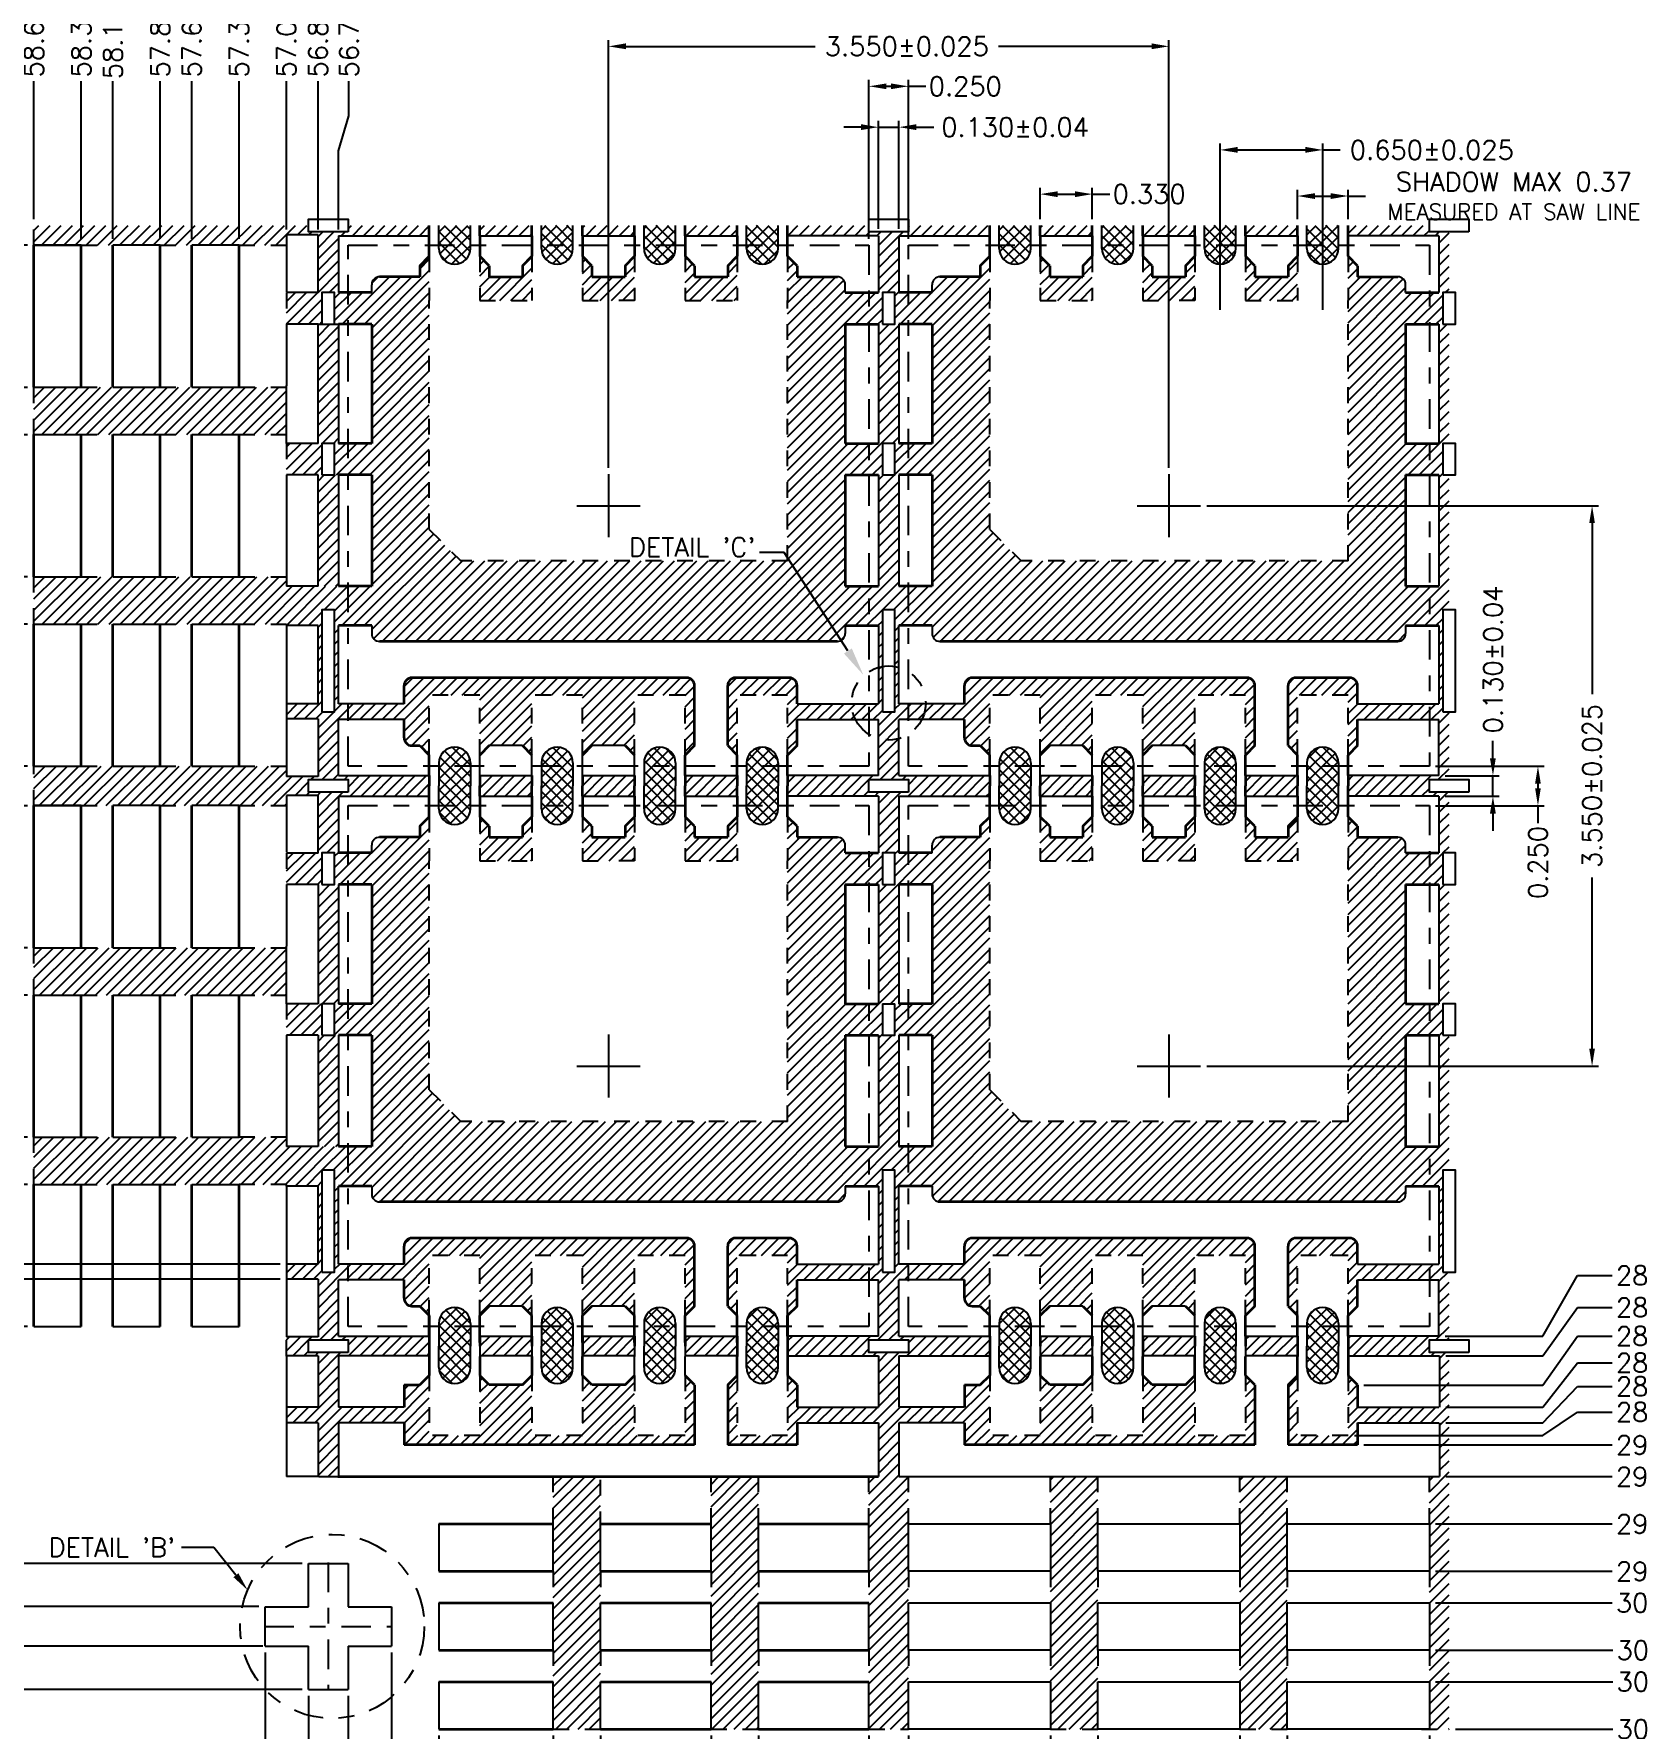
# Model space of a CAD drawing. Extents: x -62.2 to -1.9, y -35.4 to 0.4.
# Drawn here: x -60.55 to -50.38, y -30.45 to -19.71 of the extents above; entities that cross this region are included whole.
import ezdxf
from ezdxf import colors
from ezdxf.entities.mleader import LeaderData, LeaderLine
from ezdxf.math import Vec2, Vec3

# ---------------------------------------------------------------- set-up
doc = ezdxf.new("R2010")
doc.units = 0
doc.header["$LTSCALE"] = 0.15
doc.header["$MEASUREMENT"] = 0
doc.header["$PDSIZE"] = 0.2
doc.linetypes.add('CENTER', pattern=[2, 1.25, -0.25, 0.25, -0.25])
doc.linetypes.add('HIDDEN', pattern=[9.525, 6.35, -3.175])
for name, color, linetype in [('1', 7, 'Continuous'), ('1D', 4, 'Continuous'), ('1D Hidden', 4, 'Continuous'), ('2', 7, 'Continuous'), ('2D', 4, 'Continuous'), ('2D 尺寸', 4, 'Continuous'), ('3', 7, 'Continuous'), ('3D', 4, 'Continuous'), ('HATCH', 4, 'Continuous'), ('PKG', 2, 'Continuous'), ('Ribbon', 4, 'Continuous')]:
    doc.layers.add(name, color=color, linetype=linetype)
doc.layers.add('实线', color=7, linetype='Continuous', lineweight=35)
doc.styles.add('SIMPLEX', font='SIMPLEX')
doc.dimstyles.new('0.11', dxfattribs={"dimtxt": 0.12, "dimasz": 0.11, "dimexe": 0.04, "dimexo": 0.04, "dimgap": 0.01, "dimtad": 0, "dimdec": 3, "dimzin": 1, "dimdsep": 46, "dimtxsty": 'SIMPLEX', "dimcen": 0, "dimadec": 0, "dimazin": 0, "dimtp": 0.05, "dimtm": 0.05, "dimtfac": 1, "dimtdec": 3, "dimtmove": 0, "dimatfit": 3, "dimfxl": 1, "dimarcsym": 0})
pattern_1 = [(45, (0, 29.33822), (-0.03535534, 0.03535534), [])]

msp = doc.modelspace()

# ---------------------------------------------------------------- texts
at = {"layer": '2D 尺寸', "insert": (-55.9773, -23.0228), "char_height": 0.12, "attachment_point": 9, "style": 'SIMPLEX'}
msp.add_mtext("\\A1;DETAIL 'C'", dxfattribs=at)
at = {"layer": '3D', "insert": (-59.6537, -29.3588), "char_height": 0.12, "attachment_point": 9, "style": 'SIMPLEX'}
msp.add_mtext("\\A1;DETAIL 'B'", dxfattribs=at)

# ---------------------------------------------------------------- blocks, each defined once
blk = doc.blocks.new('*U2')
at = {"layer": '2'}
for p, q in [((-0.35, 1.65), (-0.65, 1.65)), ((-0.65, 1.65), (-0.35, 1.65)), ((0.15, 1.65), (-0.15, 1.65)), ((0.65, 1.65), (0.35, 1.65)), ((-0.65, 0.75), (-0.35, 0.75)), ((-0.65, 0.75), (-0.35, 0.75)), ((-0.15, 0.75), (0.15, 0.75)), ((0.35, 0.75), (0.65, 0.75)), ((-0.65, 0.45), (-0.35, 0.45)), ((-0.65, 0.45), (-0.35, 0.45)), ((-0.15, 0.45), (0.15, 0.45)), ((0.35, 0.45), (0.65, 0.45)), ((-0.65, -0.45), (-0.35, -0.45)), ((-0.65, -0.45), (-0.35, -0.45)), ((-0.15, -0.45), (0.15, -0.45)), ((0.35, -0.45), (0.65, -0.45)), ((-0.65, -0.75), (-0.35, -0.75)), ((-0.65, -0.75), (-0.35, -0.75)), ((-0.15, -0.75), (0.15, -0.75)), ((0.35, -0.75), (0.65, -0.75)), ((-0.65, -1.65), (-0.35, -1.65)), ((-0.65, -1.65), (-0.35, -1.65)), ((-0.15, -1.65), (0.15, -1.65)), ((0.35, -1.65), (0.65, -1.65))]:
    blk.add_line(p, q, dxfattribs=at)
at = {"layer": '实线', "color": 0}
for p, q in [((-0.65, 0.75), (-0.65, 1.65)), ((-0.35, 0.75), (-0.35, 1.65)), ((-0.15, 0.75), (-0.15, 1.65)), ((0.15, 0.75), (0.15, 1.65)), ((0.35, 0.75), (0.35, 1.65)), ((0.65, 0.75), (0.65, 1.65)), ((-0.65, -0.45), (-0.65, 0.45)), ((-0.35, -0.45), (-0.35, 0.45)), ((-0.15, -0.45), (-0.15, 0.45)), ((0.15, -0.45), (0.15, 0.45)), ((0.35, -0.45), (0.35, 0.45)), ((0.65, -0.45), (0.65, 0.45)), ((-0.65, -1.65), (-0.65, -0.75)), ((-0.35, -1.65), (-0.35, -0.75)), ((-0.15, -1.65), (-0.15, -0.75)), ((0.15, -1.65), (0.15, -0.75)), ((0.35, -1.65), (0.35, -0.75)), ((0.65, -1.65), (0.65, -0.75))]:
    blk.add_line(p, q, dxfattribs=at)
blk = doc.blocks.new('*U3')
at = {"layer": '2', "color": 0, "linetype": 'ByBlock', "lineweight": -2, "transparency": 16777216}
for p in [(0, 3.55), (0, 0)]:
    blk.add_blockref('*U2', p, dxfattribs=at)
blk = doc.blocks.new('*D40')
at = {"layer": '2D 尺寸', "color": 0, "lineweight": -2, "transparency": 16777216}
for p, q in [((590.629, -697.219), (590.629, -694.509)), ((590.739, -694.549), (591.938, -694.549)), ((594.069, -694.549), (593.1, -694.549)), ((594.179, -697.219), (594.179, -694.509))]:
    blk.add_line(p, q, dxfattribs=at)
at = {"layer": '2D 尺寸', "color": 0, "transparency": 16777216}
for points in [[(590.739, -694.53), (590.739, -694.567), (590.629, -694.549)], [(594.069, -694.53), (594.069, -694.567), (594.179, -694.549)]]:
    blk.add_solid(points, dxfattribs=at)
at = {"layer": 'Defpoints', "color": 0, "transparency": 16777216}
for p in [(594.179, -694.549), (590.629, -697.259), (594.179, -697.259)]:
    blk.add_point(p, dxfattribs=at)
at = {"layer": '2D 尺寸', "color": 0, "transparency": 16777216, "insert": (592.519, -694.549), "char_height": 0.12, "attachment_point": 5, "style": 'SIMPLEX'}
blk.add_mtext('3.550%%P0.025', dxfattribs=at)
blk = doc.blocks.new('*D41')
at = {"layer": '2D 尺寸', "color": 0, "lineweight": -2, "transparency": 16777216}
for p, q in [((594.419, -697.459), (596.9, -697.459)), ((596.86, -697.569), (596.86, -698.652)), ((596.86, -700.899), (596.86, -699.815)), ((594.419, -701.009), (596.9, -701.009))]:
    blk.add_line(p, q, dxfattribs=at)
at = {"layer": '2D 尺寸', "color": 0, "transparency": 16777216}
for points in [[(596.842, -697.569), (596.878, -697.569), (596.86, -697.459)], [(596.842, -700.899), (596.878, -700.899), (596.86, -701.009)]]:
    blk.add_solid(points, dxfattribs=at)
at = {"layer": 'Defpoints', "color": 0, "transparency": 16777216}
for p in [(594.379, -697.459), (594.379, -701.009), (596.86, -701.009)]:
    blk.add_point(p, dxfattribs=at)
at = {"layer": '2D 尺寸', "color": 0, "transparency": 16777216, "insert": (596.86, -699.234), "char_height": 0.12, "attachment_point": 5, "rotation": 90, "style": 'SIMPLEX'}
blk.add_mtext('3.550%%P0.025', dxfattribs=at)
blk = doc.blocks.new('*D42')
at = {"layer": '2D 尺寸', "color": 0, "lineweight": -2, "transparency": 16777216}
for p, q in [((596.232, -699.059), (596.232, -698.949)), ((595.929, -699.169), (596.272, -699.169)), ((596.232, -699.299), (596.232, -699.169)), ((595.929, -699.299), (596.272, -699.299)), ((596.232, -699.409), (596.232, -699.519))]:
    blk.add_line(p, q, dxfattribs=at)
at = {"layer": '2D 尺寸', "color": 0, "transparency": 16777216}
for points in [[(596.213, -699.059), (596.25, -699.059), (596.232, -699.169)], [(596.213, -699.409), (596.25, -699.409), (596.232, -699.299)]]:
    blk.add_solid(points, dxfattribs=at)
at = {"layer": 'Defpoints', "color": 0, "transparency": 16777216}
for p in [(595.889, -699.169), (595.889, -699.299), (596.232, -699.299)]:
    blk.add_point(p, dxfattribs=at)
at = {"layer": '2D 尺寸', "color": 0, "transparency": 16777216, "insert": (596.232, -698.433), "char_height": 0.12, "attachment_point": 5, "rotation": 90, "style": 'SIMPLEX'}
blk.add_mtext('0.130%%P0.04', dxfattribs=at)
blk = doc.blocks.new('*D43')
at = {"layer": '2D 尺寸', "color": 0, "lineweight": -2, "transparency": 16777216}
for p, q in [((595.869, -699.109), (596.557, -699.109)), ((596.517, -699.219), (596.517, -699.249)), ((595.869, -699.359), (596.557, -699.359)), ((596.517, -699.359), (596.517, -699.469))]:
    blk.add_line(p, q, dxfattribs=at)
at = {"layer": '2D 尺寸', "color": 0, "transparency": 16777216}
for points in [[(596.499, -699.219), (596.535, -699.219), (596.517, -699.109)], [(596.499, -699.249), (596.535, -699.249), (596.517, -699.359)]]:
    blk.add_solid(points, dxfattribs=at)
at = {"layer": 'Defpoints', "color": 0, "transparency": 16777216}
for p in [(595.829, -699.109), (595.829, -699.359), (596.517, -699.359)]:
    blk.add_point(p, dxfattribs=at)
at = {"layer": '2D 尺寸', "color": 0, "transparency": 16777216, "insert": (596.517, -699.719), "char_height": 0.12, "attachment_point": 5, "rotation": 90, "style": 'SIMPLEX'}
blk.add_mtext('0.250', dxfattribs=at)
blk = doc.blocks.new('*D44')
at = {"layer": '2D 尺寸', "color": 0, "lineweight": -2, "transparency": 16777216}
for p, q in [((592.229, -695.061), (592.119, -695.061)), ((592.339, -695.704), (592.339, -695.021)), ((592.339, -695.061), (592.469, -695.061)), ((592.469, -695.704), (592.469, -695.021)), ((592.579, -695.061), (592.689, -695.061))]:
    blk.add_line(p, q, dxfattribs=at)
at = {"layer": '2D 尺寸', "color": 0, "transparency": 16777216}
for points in [[(592.229, -695.042), (592.229, -695.079), (592.339, -695.061)], [(592.579, -695.042), (592.579, -695.079), (592.469, -695.061)]]:
    blk.add_solid(points, dxfattribs=at)
at = {"layer": 'Defpoints', "color": 0, "transparency": 16777216}
for p in [(592.469, -695.061), (592.339, -695.744), (592.469, -695.744)]:
    blk.add_point(p, dxfattribs=at)
at = {"layer": '2D 尺寸', "color": 0, "transparency": 16777216, "insert": (593.205, -695.061), "char_height": 0.12, "attachment_point": 5, "style": 'SIMPLEX'}
blk.add_mtext('0.130%%P0.04', dxfattribs=at)
blk = doc.blocks.new('*D45')
at = {"layer": '2D 尺寸', "color": 0, "lineweight": -2, "transparency": 16777216}
for p, q in [((592.279, -695.769), (592.279, -694.762)), ((592.529, -695.769), (592.529, -694.762)), ((592.389, -694.802), (592.419, -694.802)), ((592.529, -694.802), (592.639, -694.802))]:
    blk.add_line(p, q, dxfattribs=at)
at = {"layer": '2D 尺寸', "color": 0, "transparency": 16777216}
for points in [[(592.389, -694.784), (592.389, -694.82), (592.279, -694.802)], [(592.419, -694.784), (592.419, -694.82), (592.529, -694.802)]]:
    blk.add_solid(points, dxfattribs=at)
at = {"layer": 'Defpoints', "color": 0, "transparency": 16777216}
for p in [(592.529, -694.802), (592.279, -695.809), (592.529, -695.809)]:
    blk.add_point(p, dxfattribs=at)
at = {"layer": '2D 尺寸', "color": 0, "transparency": 16777216, "insert": (592.889, -694.802), "char_height": 0.12, "attachment_point": 5, "style": 'SIMPLEX'}
blk.add_mtext('0.250', dxfattribs=at)
blk = doc.blocks.new('*D46')
at = {"layer": '2D 尺寸', "color": 0, "lineweight": -2, "transparency": 16777216}
for p, q in [((594.504, -696.219), (594.504, -695.165)), ((594.614, -695.205), (595.044, -695.205)), ((595.154, -696.219), (595.154, -695.165)), ((595.154, -695.205), (595.264, -695.205))]:
    blk.add_line(p, q, dxfattribs=at)
at = {"layer": '2D 尺寸', "color": 0, "transparency": 16777216}
for points in [[(594.614, -695.186), (594.614, -695.223), (594.504, -695.205)], [(595.044, -695.186), (595.044, -695.223), (595.154, -695.205)]]:
    blk.add_solid(points, dxfattribs=at)
at = {"layer": 'Defpoints', "color": 0, "transparency": 16777216}
for p in [(595.154, -695.205), (594.504, -696.259), (595.154, -696.259)]:
    blk.add_point(p, dxfattribs=at)
at = {"layer": '2D 尺寸', "color": 0, "transparency": 16777216, "insert": (595.845, -695.205), "char_height": 0.12, "attachment_point": 5, "style": 'SIMPLEX'}
blk.add_mtext('0.650%%P0.025', dxfattribs=at)
blk = doc.blocks.new('*D47')
at = {"layer": '2D 尺寸', "color": 0, "lineweight": -2, "transparency": 16777216}
for p, q in [((594.994, -695.644), (594.994, -695.457)), ((595.104, -695.497), (595.204, -695.497)), ((595.314, -695.644), (595.314, -695.457)), ((595.314, -695.497), (595.424, -695.497))]:
    blk.add_line(p, q, dxfattribs=at)
at = {"layer": '2D 尺寸', "color": 0, "transparency": 16777216}
for points in [[(595.104, -695.479), (595.104, -695.516), (594.994, -695.497)], [(595.204, -695.479), (595.204, -695.516), (595.314, -695.497)]]:
    blk.add_solid(points, dxfattribs=at)
at = {"layer": 'Defpoints', "color": 0, "transparency": 16777216}
for p in [(595.314, -695.497), (594.994, -695.684), (595.314, -695.684)]:
    blk.add_point(p, dxfattribs=at)
at = {"layer": '2D 尺寸', "color": 0, "transparency": 16777216, "insert": (596.365, -695.497), "char_height": 0.12, "attachment_point": 5, "style": 'SIMPLEX'}
blk.add_mtext('SHADOW MAX 0.37\\P{\\H0.83333x;MEASURED AT SAW LINE}', dxfattribs=at)
blk = doc.blocks.new('200')
for p, q in [((-1.7843, -18.8183), (-1.2093, -18.8183)), ((-1.7843, -18.8183), (-1.7843, -19.1783)), ((-0.8893, -18.8183), (-0.5593, -18.8183)), ((-0.2393, -18.8183), (0.0907, -18.8183)), ((0.4107, -18.8183), (0.7407, -18.8183)), ((1.6357, -18.8183), (1.0607, -18.8183)), ((1.6357, -18.8183), (1.6357, -19.1783)), ((-1.5743, -19.1783), (-1.5743, -19.1283)), ((1.4257, -19.1783), (1.4257, -19.1283)), ((-1.7843, -19.3783), (-1.7843, -20.1333)), ((1.6357, -19.3783), (1.6357, -20.1333)), ((-1.7843, -20.3333), (-1.7843, -21.0383)), ((1.6357, -20.3333), (1.6357, -21.0383)), ((-1.5743, -21.2883), (-1.5743, -21.3383)), ((1.4257, -21.2883), (1.4257, -21.3383)), ((-1.3693, -21.7833), (-1.7843, -21.7833)), ((1.1207, -21.7833), (1.6357, -21.7833)), ((-1.3693, -21.8833), (-1.7843, -21.8833)), ((-1.7843, -22.2383), (-1.7843, -21.8833)), ((1.1207, -21.8833), (1.6357, -21.8833)), ((1.6357, -22.2383), (1.6357, -21.8833)), ((-0.8893, -22.2383), (-0.8893, -22.1083)), ((-0.6193, -22.0483), (-0.8293, -22.0483)), ((-0.5593, -22.2383), (-0.5593, -22.1083)), ((-0.2393, -22.2383), (-0.2393, -22.1083)), ((0.0307, -22.0483), (-0.1793, -22.0483)), ((0.0907, -22.2383), (0.0907, -22.1083)), ((-1.7843, -22.2383), (-1.2093, -22.2383)), ((-0.8893, -22.2383), (-0.5593, -22.2383)), ((-0.2393, -22.2383), (0.0907, -22.2383)), ((0.4107, -22.2383), (0.7407, -22.2383)), ((1.6357, -22.2383), (1.0607, -22.2383))]:
    blk.add_line(p, q)
for points in [[(-1.7843, -21.7833), (-1.7843, -21.2883)], [(1.6357, -21.2883), (1.6357, -21.7833)]]:
    blk.add_lwpolyline(points)
for centre, start, end in [((-1.5243, -19.1283), 90, 180), ((1.3757, -19.1283), 0, 90), ((-1.5243, -21.3383), 180, 270), ((1.3757, -21.3383), 270, 0)]:
    blk.add_arc(centre, 0.05, start, end)
at = {"layer": '1D Hidden'}
for p, q in [((-1.1493, -18.8183), (-1.1493, -18.7533)), ((-0.9493, -18.8183), (-0.9493, -18.7533)), ((-0.4993, -18.8983), (-0.4993, -18.7533)), ((-0.2993, -18.8983), (-0.2993, -18.7533)), ((0.1507, -18.8183), (0.1507, -18.7533)), ((0.3507, -18.8183), (0.3507, -18.7533)), ((0.8007, -18.8183), (0.8007, -18.7533)), ((1.0007, -18.8183), (1.0007, -18.7533)), ((-1.1493, -18.8983), (-1.1493, -18.8133)), ((-0.9493, -18.8983), (-0.9493, -18.8133)), ((0.1507, -18.8983), (0.1507, -18.8183)), ((0.3507, -18.8983), (0.3507, -18.8183)), ((0.8007, -18.8983), (0.8007, -18.8183)), ((1.0007, -18.8983), (1.0007, -18.8183)), ((-1.1493, -22.1583), (-1.1493, -22.2383)), ((-0.9493, -22.1583), (-0.9493, -22.2383)), ((-0.9493, -22.1583), (-0.9493, -22.2383)), ((-0.4993, -22.1583), (-0.4993, -22.3033)), ((-0.2993, -22.1583), (-0.2993, -22.2383)), ((-0.2993, -22.1583), (-0.2993, -22.3033)), ((0.1507, -22.1583), (0.1507, -22.2383)), ((0.3507, -22.1583), (0.3507, -22.2383)), ((0.3507, -22.1583), (0.3507, -22.2383)), ((0.8007, -22.1583), (0.8007, -22.2383)), ((1.0007, -22.1583), (1.0007, -22.2383)), ((-1.1493, -22.2383), (-1.1493, -22.3033)), ((-0.9493, -22.2383), (-0.9493, -22.3033)), ((0.1507, -22.2383), (0.1507, -22.3033)), ((0.3507, -22.2383), (0.3507, -22.3033)), ((0.8007, -22.2383), (0.8007, -22.3033)), ((1.0007, -22.2383), (1.0007, -22.3033))]:
    blk.add_line(p, q, dxfattribs=at)
for centre, start, end in [((-1.0493, -18.8983), 180, 0), ((-0.3993, -18.8983), 180, 0), ((0.2507, -18.8983), 180, 0), ((0.9007, -18.8983), 180, 0), ((-1.0493, -22.1583), 360, 180), ((-0.3993, -22.1583), 360, 180), ((0.2507, -22.1583), 360, 180), ((0.9007, -22.1583), 360, 180)]:
    blk.add_arc(centre, 0.1, start, end, dxfattribs=at)
at = {"layer": 'HATCH', "linetype": 'HIDDEN', "ltscale": 0.1}
for p, q in [((-1.2093, -18.9483), (-1.2093, -19.2283)), ((-0.8893, -18.9483), (-0.8893, -19.2283)), ((-0.5593, -18.9483), (-0.5593, -19.2283)), ((-0.2393, -18.9483), (-0.2393, -19.2283)), ((0.0907, -18.9483), (0.0907, -19.2283)), ((0.4107, -18.9483), (0.4107, -19.2283)), ((0.7407, -18.9483), (0.7407, -19.2283)), ((1.0607, -18.9483), (1.0607, -19.2283)), ((-1.2093, -20.6783), (-1.2093, -19.2283)), ((-0.8893, -19.2283), (-0.5593, -19.2283)), ((-0.2393, -19.2283), (-0.0743, -19.2283)), ((0.0907, -19.2283), (-0.0743, -19.2283)), ((0.4107, -19.2283), (0.7407, -19.2283)), ((1.0607, -20.8783), (1.0607, -19.2283)), ((-1.2093, -20.6783), (-1.0093, -20.8783)), ((1.0607, -20.8783), (-1.0093, -20.8783)), ((-0.8893, -21.7283), (-1.2093, -21.7283)), ((-1.2093, -22.1083), (-1.2093, -21.7283)), ((-0.8893, -22.1083), (-0.8893, -21.7283)), ((-0.2393, -21.7283), (-0.5593, -21.7283)), ((-0.5593, -22.1083), (-0.5593, -21.7283)), ((-0.2393, -22.1083), (-0.2393, -21.7283)), ((0.4107, -21.7283), (0.0907, -21.7283)), ((0.0907, -22.1083), (0.0907, -21.7283)), ((0.4107, -22.1083), (0.4107, -21.7283)), ((1.0607, -21.7283), (0.7407, -21.7283)), ((0.7407, -22.1083), (0.7407, -21.7283)), ((1.0607, -22.1083), (1.0607, -21.7283))]:
    blk.add_line(p, q, dxfattribs=at)
at = {"layer": 'PKG', "linetype": 'CENTER'}
blk.add_lwpolyline([(1.5757, -22.1783), (-1.7243, -22.1783), (-1.7243, -18.8783), (1.5757, -18.8783)], close=True, dxfattribs=at)
at = {"layer": '实线', "color": 0}
for p, q in [((-1.2093, -18.8183), (-1.2093, -18.7533)), ((-0.8893, -18.8183), (-0.8893, -18.7533)), ((-0.5593, -18.8183), (-0.5593, -18.7533)), ((-0.2393, -18.8183), (-0.2393, -18.7533)), ((0.0907, -18.8183), (0.0907, -18.7533)), ((0.4107, -18.8183), (0.4107, -18.7533)), ((0.7407, -18.8183), (0.7407, -18.7533)), ((1.0607, -18.8183), (1.0607, -18.7533)), ((-1.2093, -18.9483), (-1.2093, -18.8183)), ((-0.8893, -18.8183), (-0.8893, -18.9483)), ((-0.5593, -18.8183), (-0.5593, -18.9483)), ((-0.2393, -18.8183), (-0.2393, -18.9483)), ((0.0907, -18.8183), (0.0907, -18.9483)), ((0.4107, -18.8183), (0.4107, -18.9483)), ((0.7407, -18.8183), (0.7407, -18.9483)), ((1.0607, -18.9483), (1.0607, -18.8183)), ((-1.2693, -19.0083), (-1.2093, -18.9483)), ((-0.8293, -19.0083), (-0.8893, -18.9483)), ((-0.6193, -19.0083), (-0.5593, -18.9483)), ((-0.1793, -19.0083), (-0.2393, -18.9483)), ((0.0307, -19.0083), (0.0907, -18.9483)), ((0.4707, -19.0083), (0.4107, -18.9483)), ((0.6807, -19.0083), (0.7407, -18.9483)), ((1.1207, -19.0083), (1.0607, -18.9483)), ((-1.2693, -19.0783), (-1.5243, -19.0783)), ((-1.2693, -19.0083), (-1.2693, -19.0783)), ((-0.8293, -19.0083), (-0.8293, -19.0783)), ((-0.8293, -19.0783), (-0.6193, -19.0783)), ((-0.6193, -19.0083), (-0.6193, -19.0783)), ((-0.1793, -19.0083), (-0.1793, -19.0783)), ((-0.1793, -19.0783), (0.0307, -19.0783)), ((0.0307, -19.0083), (0.0307, -19.0783)), ((0.4707, -19.0083), (0.4707, -19.0783)), ((0.4707, -19.0783), (0.6807, -19.0783)), ((0.6807, -19.0083), (0.6807, -19.0783)), ((1.1207, -19.0083), (1.1207, -19.0783)), ((1.1207, -19.0783), (1.3757, -19.0783)), ((-1.5743, -19.1783), (-1.7843, -19.1783)), ((1.4257, -19.1783), (1.6357, -19.1783)), ((-1.5743, -19.3783), (-1.7843, -19.3783)), ((-1.5743, -19.3783), (-1.5743, -20.1333)), ((1.4257, -19.3783), (1.4257, -20.1333)), ((1.4257, -19.3783), (1.6357, -19.3783)), ((-1.5743, -20.1333), (-1.7843, -20.1333)), ((1.4257, -20.1333), (1.6357, -20.1333)), ((-1.5743, -20.3333), (-1.7843, -20.3333)), ((-1.5743, -20.3333), (-1.5743, -21.0383)), ((1.4257, -20.3333), (1.4257, -21.0383)), ((1.4257, -20.3333), (1.6357, -20.3333)), ((-1.5743, -21.0383), (-1.7843, -21.0383)), ((1.4257, -21.0383), (1.6357, -21.0383)), ((-1.5743, -21.2883), (-1.7843, -21.2883)), ((1.4257, -21.2883), (1.6357, -21.2883)), ((1.3757, -21.3883), (-1.5243, -21.3883)), ((-1.3693, -21.7833), (-1.3693, -21.6683)), ((0.4207, -21.6183), (-1.3193, -21.6183)), ((0.4707, -22.0483), (0.4707, -21.6683)), ((0.6807, -22.0483), (0.6807, -21.6683)), ((1.0707, -21.6183), (0.7307, -21.6183)), ((1.1207, -21.7833), (1.1207, -21.6683)), ((-1.3693, -21.9983), (-1.3693, -21.8833)), ((1.1207, -22.0483), (1.1207, -21.8833)), ((-1.3193, -22.0483), (-1.2693, -22.0483)), ((-1.2693, -22.0483), (-1.2093, -22.1083)), ((-1.2093, -22.2383), (-1.2093, -22.1083)), ((-0.8293, -22.0483), (-0.8893, -22.1083)), ((-0.6193, -22.0483), (-0.5593, -22.1083)), ((-0.1793, -22.0483), (-0.2393, -22.1083)), ((0.0307, -22.0483), (0.0907, -22.1083)), ((0.4707, -22.0483), (0.4107, -22.1083)), ((0.4107, -22.2383), (0.4107, -22.1083)), ((0.6807, -22.0483), (0.7407, -22.1083)), ((0.7407, -22.2383), (0.7407, -22.1083)), ((1.1207, -22.0483), (1.0607, -22.1083)), ((1.0607, -22.2383), (1.0607, -22.1083)), ((-1.2093, -22.2383), (-1.2093, -22.3033)), ((-0.8893, -22.2383), (-0.8893, -22.3033)), ((-0.5593, -22.2383), (-0.5593, -22.3033)), ((-0.2393, -22.2383), (-0.2393, -22.3033)), ((0.0907, -22.2383), (0.0907, -22.3033)), ((0.4107, -22.2383), (0.4107, -22.3033)), ((0.7407, -22.2383), (0.7407, -22.3033)), ((1.0607, -22.2383), (1.0607, -22.3033))]:
    blk.add_line(p, q, dxfattribs=at)
for centre, start, end in [((-1.3193, -21.6683), 90, 180), ((0.4207, -21.6683), 0, 90), ((0.7307, -21.6683), 90, 180), ((1.0707, -21.6683), 0, 90), ((-1.3193, -21.9983), 180, 270)]:
    blk.add_arc(centre, 0.05, start, end, dxfattribs=at)
blk = doc.blocks.new('103')
at = {"layer": 'HATCH'}
for p, q in [((0, 0.2), (0, -0.2)), ((-0.2, 0), (0.2, 0))]:
    blk.add_line(p, q, dxfattribs=at)
blk = doc.blocks.new('*D49')
at = {"layer": '2D 尺寸', "color": 0, "lineweight": -2, "transparency": 16777216}
for p, q in [((593.364, -695.644), (593.364, -695.445)), ((593.474, -695.485), (593.584, -695.485)), ((593.694, -695.644), (593.694, -695.445)), ((593.694, -695.485), (593.804, -695.485))]:
    blk.add_line(p, q, dxfattribs=at)
at = {"layer": '2D 尺寸', "color": 0, "transparency": 16777216}
for points in [[(593.474, -695.467), (593.474, -695.504), (593.364, -695.485)], [(593.584, -695.467), (593.584, -695.504), (593.694, -695.485)]]:
    blk.add_solid(points, dxfattribs=at)
at = {"layer": 'Defpoints', "color": 0, "transparency": 16777216}
for p in [(593.694, -695.485), (593.364, -695.684), (593.694, -695.684)]:
    blk.add_point(p, dxfattribs=at)
at = {"layer": '2D 尺寸', "color": 0, "transparency": 16777216, "insert": (594.054, -695.485), "char_height": 0.12, "attachment_point": 5, "style": 'SIMPLEX'}
blk.add_mtext('0.330', dxfattribs=at)
blk = doc.blocks.new('*U6')
at = {"layer": 'HATCH'}
blk.add_lwpolyline([(-0.125, 0.04), (0.125, 0.04), (0.125, -0.04), (-0.125, -0.04)], close=True, dxfattribs=at)
blk = doc.blocks.new('*U7')
at = {"layer": '1', "color": 0, "linetype": 'ByBlock', "lineweight": -2, "transparency": 16777216}
blk.add_blockref('*U6', (0, 0), dxfattribs=at)
blk = doc.blocks.new('*U4')
at = {"layer": '1', "rotation": 180}
blk.add_blockref('*U7', (0, 0), dxfattribs=at)
blk = doc.blocks.new('*U5')
at = {"layer": 'HATCH', "color": 0, "linetype": 'ByBlock', "lineweight": -2, "transparency": 16777216}
for p in [(0, 7.1), (3.55, 7.1), (7.1, 7.1), (0, 3.55), (3.55, 3.55), (7.1, 3.55), (0, 0), (3.55, 0), (7.1, 0)]:
    blk.add_blockref('*U4', p, dxfattribs=at)
blk = doc.blocks.new('*D50')
at = {"layer": '2D 尺寸', "color": 0, "lineweight": -2, "transparency": 16777216}
blk.add_line((595.994, -705.209), (596.991, -705.209), dxfattribs=at)
at = {"layer": 'Defpoints', "color": 0, "transparency": 16777216}
for p in [(645.654, -674.384), (595.954, -705.209), (596.991, -705.209)]:
    blk.add_point(p, dxfattribs=at)
at = {"layer": '2D 尺寸', "color": 0, "transparency": 16777216, "insert": (597.298, -705.209), "char_height": 0.12, "attachment_point": 5, "style": 'SIMPLEX'}
blk.add_mtext('30.825', dxfattribs=at)
blk = doc.blocks.new('*D12')
at = {"layer": '2D 尺寸', "color": 0, "lineweight": -2, "transparency": 16777216}
blk.add_line((595.869, -704.909), (596.991, -704.909), dxfattribs=at)
at = {"layer": 'Defpoints', "color": 0, "transparency": 16777216}
for p in [(645.654, -674.384), (595.829, -704.909), (596.991, -704.909)]:
    blk.add_point(p, dxfattribs=at)
at = {"layer": '2D 尺寸', "color": 0, "transparency": 16777216, "insert": (597.298, -704.909), "char_height": 0.12, "attachment_point": 5, "style": 'SIMPLEX'}
blk.add_mtext('30.525', dxfattribs=at)
blk = doc.blocks.new('*D13')
at = {"layer": '2D 尺寸', "color": 0, "lineweight": -2, "transparency": 16777216}
blk.add_line((595.869, -704.709), (596.991, -704.709), dxfattribs=at)
at = {"layer": 'Defpoints', "color": 0, "transparency": 16777216}
for p in [(645.654, -674.384), (595.829, -704.709), (596.991, -704.709)]:
    blk.add_point(p, dxfattribs=at)
at = {"layer": '2D 尺寸', "color": 0, "transparency": 16777216, "insert": (597.298, -704.709), "char_height": 0.12, "attachment_point": 5, "style": 'SIMPLEX'}
blk.add_mtext('30.325', dxfattribs=at)
blk = doc.blocks.new('*D51')
at = {"layer": '2D 尺寸', "color": 0, "lineweight": -2, "transparency": 16777216}
blk.add_line((595.869, -704.409), (596.987, -704.409), dxfattribs=at)
at = {"layer": 'Defpoints', "color": 0, "transparency": 16777216}
for p in [(645.654, -674.384), (595.829, -704.409), (596.987, -704.409)]:
    blk.add_point(p, dxfattribs=at)
at = {"layer": '2D 尺寸', "color": 0, "transparency": 16777216, "insert": (597.294, -704.409), "char_height": 0.12, "attachment_point": 5, "style": 'SIMPLEX'}
blk.add_mtext('30.025', dxfattribs=at)
blk = doc.blocks.new('*D14')
at = {"layer": '2D 尺寸', "color": 0, "lineweight": -2, "transparency": 16777216}
blk.add_line((595.869, -704.209), (596.987, -704.209), dxfattribs=at)
at = {"layer": 'Defpoints', "color": 0, "transparency": 16777216}
for p in [(645.654, -674.384), (595.829, -704.209), (596.987, -704.209)]:
    blk.add_point(p, dxfattribs=at)
at = {"layer": '2D 尺寸', "color": 0, "transparency": 16777216, "insert": (597.294, -704.209), "char_height": 0.12, "attachment_point": 5, "style": 'SIMPLEX'}
blk.add_mtext('29.825', dxfattribs=at)
blk = doc.blocks.new('*D15')
at = {"layer": '2D 尺寸', "color": 0, "lineweight": -2, "transparency": 16777216}
blk.add_line((595.869, -703.909), (596.987, -703.909), dxfattribs=at)
at = {"layer": 'Defpoints', "color": 0, "transparency": 16777216}
for p in [(645.654, -674.384), (595.829, -703.909), (596.987, -703.909)]:
    blk.add_point(p, dxfattribs=at)
at = {"layer": '2D 尺寸', "color": 0, "transparency": 16777216, "insert": (597.294, -703.909), "char_height": 0.12, "attachment_point": 5, "style": 'SIMPLEX'}
blk.add_mtext('29.525', dxfattribs=at)
blk = doc.blocks.new('*D16')
at = {"layer": '2D 尺寸', "color": 0, "lineweight": -2, "transparency": 16777216}
blk.add_line((595.934, -703.609), (596.987, -703.609), dxfattribs=at)
at = {"layer": 'Defpoints', "color": 0, "transparency": 16777216}
for p in [(645.654, -674.384), (595.894, -703.609), (596.987, -703.609)]:
    blk.add_point(p, dxfattribs=at)
at = {"layer": '2D 尺寸', "color": 0, "transparency": 16777216, "insert": (597.294, -703.609), "char_height": 0.12, "attachment_point": 5, "style": 'SIMPLEX'}
blk.add_mtext('29.225', dxfattribs=at)
blk = doc.blocks.new('*D17')
at = {"layer": '2D 尺寸', "color": 0, "lineweight": -2, "transparency": 16777216}
blk.add_line((595.414, -703.409), (596.987, -703.409), dxfattribs=at)
at = {"layer": 'Defpoints', "color": 0, "transparency": 16777216}
for p in [(645.654, -674.384), (595.374, -703.409), (596.987, -703.409)]:
    blk.add_point(p, dxfattribs=at)
at = {"layer": '2D 尺寸', "color": 0, "transparency": 16777216, "insert": (597.294, -703.409), "char_height": 0.12, "attachment_point": 5, "style": 'SIMPLEX'}
blk.add_mtext('29.025', dxfattribs=at)
blk = doc.blocks.new('*D52')
at = {"layer": '2D 尺寸', "color": 0, "lineweight": -2, "transparency": 16777216}
for p, q in [((596.547, -703.029), (596.767, -702.719)), ((596.767, -702.719), (596.987, -702.719)), ((595.414, -703.029), (596.547, -703.029))]:
    blk.add_line(p, q, dxfattribs=at)
at = {"layer": 'Defpoints', "color": 0, "transparency": 16777216}
for p in [(645.654, -674.384), (596.987, -702.719), (595.374, -703.029)]:
    blk.add_point(p, dxfattribs=at)
at = {"layer": '2D 尺寸', "color": 0, "transparency": 16777216, "insert": (597.294, -702.719), "char_height": 0.12, "attachment_point": 5, "style": 'SIMPLEX'}
blk.add_mtext('28.645', dxfattribs=at)
blk = doc.blocks.new('*D18')
at = {"layer": '2D 尺寸', "color": 0, "lineweight": -2, "transparency": 16777216}
for p, q in [((596.547, -702.844), (596.767, -702.537)), ((596.767, -702.537), (596.987, -702.537)), ((595.934, -702.844), (596.547, -702.844))]:
    blk.add_line(p, q, dxfattribs=at)
at = {"layer": 'Defpoints', "color": 0, "transparency": 16777216}
for p in [(645.654, -674.384), (596.987, -702.537), (595.894, -702.844)]:
    blk.add_point(p, dxfattribs=at)
at = {"layer": '2D 尺寸', "color": 0, "transparency": 16777216, "insert": (597.294, -702.537), "char_height": 0.12, "attachment_point": 5, "style": 'SIMPLEX'}
blk.add_mtext('28.460', dxfattribs=at)
blk = doc.blocks.new('*D53')
at = {"layer": '2D 尺寸', "color": 0, "lineweight": -2, "transparency": 16777216}
for p, q in [((596.547, -703.349), (596.767, -703.2)), ((596.767, -703.2), (596.987, -703.2)), ((595.354, -703.349), (596.547, -703.349))]:
    blk.add_line(p, q, dxfattribs=at)
at = {"layer": 'Defpoints', "color": 0, "transparency": 16777216}
for p in [(645.654, -674.384), (596.987, -703.2), (595.314, -703.349)]:
    blk.add_point(p, dxfattribs=at)
at = {"layer": '2D 尺寸', "color": 0, "transparency": 16777216, "insert": (597.294, -703.2), "char_height": 0.12, "attachment_point": 5, "style": 'SIMPLEX'}
blk.add_mtext('28.965', dxfattribs=at)
blk = doc.blocks.new('*D19')
at = {"layer": '2D 尺寸', "color": 0, "lineweight": -2, "transparency": 16777216}
for p, q in [((596.547, -702.719), (596.767, -702.335)), ((596.767, -702.335), (596.987, -702.335)), ((595.929, -702.719), (596.547, -702.719))]:
    blk.add_line(p, q, dxfattribs=at)
at = {"layer": 'Defpoints', "color": 0, "transparency": 16777216}
for p in [(645.654, -674.384), (596.987, -702.335), (595.889, -702.719)]:
    blk.add_point(p, dxfattribs=at)
at = {"layer": '2D 尺寸', "color": 0, "transparency": 16777216, "insert": (597.294, -702.335), "char_height": 0.12, "attachment_point": 5, "style": 'SIMPLEX'}
blk.add_mtext('28.335', dxfattribs=at)
blk = doc.blocks.new('*D20')
at = {"layer": '2D 尺寸', "color": 0, "lineweight": -2, "transparency": 16777216}
for p, q in [((588.454, -704.723), (588.454, -705.332)), ((588.454, -705.332), (588.479, -705.552)), ((588.479, -705.552), (588.479, -705.772))]:
    blk.add_line(p, q, dxfattribs=at)
at = {"layer": 'Defpoints', "color": 0, "transparency": 16777216}
for p in [(645.654, -674.384), (588.454, -704.683), (588.479, -705.772)]:
    blk.add_point(p, dxfattribs=at)
at = {"layer": '2D 尺寸', "color": 0, "transparency": 16777216, "insert": (588.479, -706.079), "char_height": 0.12, "attachment_point": 5, "rotation": 90, "style": 'SIMPLEX'}
blk.add_mtext('57.200', dxfattribs=at)
blk = doc.blocks.new('*D21')
at = {"layer": '2D 尺寸', "color": 0, "lineweight": -2, "transparency": 16777216}
for p, q in [((588.729, -704.998), (588.729, -705.332)), ((588.729, -705.332), (588.779, -705.552)), ((588.779, -705.552), (588.779, -705.772))]:
    blk.add_line(p, q, dxfattribs=at)
at = {"layer": 'Defpoints', "color": 0, "transparency": 16777216}
for p in [(645.654, -674.384), (588.729, -704.958), (588.779, -705.772)]:
    blk.add_point(p, dxfattribs=at)
at = {"layer": '2D 尺寸', "color": 0, "transparency": 16777216, "insert": (588.779, -706.079), "char_height": 0.12, "attachment_point": 5, "rotation": 90, "style": 'SIMPLEX'}
blk.add_mtext('56.925', dxfattribs=at)
blk = doc.blocks.new('*D22')
at = {"layer": '2D 尺寸', "color": 0, "lineweight": -2, "transparency": 16777216}
blk.add_line((588.979, -704.998), (588.979, -705.772), dxfattribs=at)
at = {"layer": 'Defpoints', "color": 0, "transparency": 16777216}
for p in [(645.654, -674.384), (588.979, -704.958), (588.979, -705.772)]:
    blk.add_point(p, dxfattribs=at)
at = {"layer": '2D 尺寸', "color": 0, "transparency": 16777216, "insert": (588.979, -706.079), "char_height": 0.12, "attachment_point": 5, "rotation": 90, "style": 'SIMPLEX'}
blk.add_mtext('56.675', dxfattribs=at)
blk = doc.blocks.new('*D23')
at = {"layer": '2D 尺寸', "color": 0, "lineweight": -2, "transparency": 16777216}
for p, q in [((589.254, -704.723), (589.254, -705.332)), ((589.254, -705.332), (589.279, -705.552)), ((589.279, -705.552), (589.279, -705.772))]:
    blk.add_line(p, q, dxfattribs=at)
at = {"layer": 'Defpoints', "color": 0, "transparency": 16777216}
for p in [(645.654, -674.384), (589.254, -704.683), (589.279, -705.772)]:
    blk.add_point(p, dxfattribs=at)
at = {"layer": '2D 尺寸', "color": 0, "transparency": 16777216, "insert": (589.279, -706.079), "char_height": 0.12, "attachment_point": 5, "rotation": 90, "style": 'SIMPLEX'}
blk.add_mtext('56.400', dxfattribs=at)
blk = doc.blocks.new('*D54')
at = {"layer": '2D 尺寸', "color": 0, "lineweight": -2, "transparency": 16777216}
for p, q in [((589.554, -705.249), (589.554, -705.429)), ((589.554, -705.429), (589.579, -705.552)), ((589.579, -705.552), (589.579, -705.772))]:
    blk.add_line(p, q, dxfattribs=at)
at = {"layer": 'Defpoints', "color": 0, "transparency": 16777216}
for p in [(645.654, -674.384), (589.554, -705.209), (589.579, -705.772)]:
    blk.add_point(p, dxfattribs=at)
at = {"layer": '2D 尺寸', "color": 0, "transparency": 16777216, "insert": (589.579, -706.068), "char_height": 0.12, "attachment_point": 5, "rotation": 90, "style": 'SIMPLEX'}
blk.add_mtext('56.100', dxfattribs=at)
blk = doc.blocks.new('*D55')
at = {"layer": '2D 尺寸', "color": 0, "lineweight": -2, "transparency": 16777216}
blk.add_line((590.279, -705.249), (590.279, -705.772), dxfattribs=at)
at = {"layer": 'Defpoints', "color": 0, "transparency": 16777216}
for p in [(645.654, -674.384), (590.279, -705.209), (590.279, -705.772)]:
    blk.add_point(p, dxfattribs=at)
at = {"layer": '2D 尺寸', "color": 0, "transparency": 16777216, "insert": (590.279, -706.079), "char_height": 0.12, "attachment_point": 5, "rotation": 90, "style": 'SIMPLEX'}
blk.add_mtext('55.375', dxfattribs=at)
blk = doc.blocks.new('*D56')
at = {"layer": '2D 尺寸', "color": 0, "lineweight": -2, "transparency": 16777216}
blk.add_line((590.579, -705.249), (590.579, -705.772), dxfattribs=at)
at = {"layer": 'Defpoints', "color": 0, "transparency": 16777216}
for p in [(645.654, -674.384), (590.579, -705.209), (590.579, -705.772)]:
    blk.add_point(p, dxfattribs=at)
at = {"layer": '2D 尺寸', "color": 0, "transparency": 16777216, "insert": (590.579, -706.079), "char_height": 0.12, "attachment_point": 5, "rotation": 90, "style": 'SIMPLEX'}
blk.add_mtext('55.075', dxfattribs=at)
blk = doc.blocks.new('*D57')
at = {"layer": '2D 尺寸', "color": 0, "lineweight": -2, "transparency": 16777216}
blk.add_line((591.279, -705.249), (591.279, -705.772), dxfattribs=at)
at = {"layer": 'Defpoints', "color": 0, "transparency": 16777216}
for p in [(645.654, -674.384), (591.279, -705.209), (591.279, -705.772)]:
    blk.add_point(p, dxfattribs=at)
at = {"layer": '2D 尺寸', "color": 0, "transparency": 16777216, "insert": (591.279, -706.079), "char_height": 0.12, "attachment_point": 5, "rotation": 90, "style": 'SIMPLEX'}
blk.add_mtext('54.375', dxfattribs=at)
blk = doc.blocks.new('*D58')
at = {"layer": '2D 尺寸', "color": 0, "lineweight": -2, "transparency": 16777216}
blk.add_line((591.579, -705.249), (591.579, -705.772), dxfattribs=at)
at = {"layer": 'Defpoints', "color": 0, "transparency": 16777216}
for p in [(645.654, -674.384), (591.579, -705.209), (591.579, -705.772)]:
    blk.add_point(p, dxfattribs=at)
at = {"layer": '2D 尺寸', "color": 0, "transparency": 16777216, "insert": (591.579, -706.079), "char_height": 0.12, "attachment_point": 5, "rotation": 90, "style": 'SIMPLEX'}
blk.add_mtext('54.075', dxfattribs=at)
blk = doc.blocks.new('*D24')
at = {"layer": '2D 尺寸', "color": 0, "lineweight": -2, "transparency": 16777216}
blk.add_line((592.529, -705.249), (592.529, -705.772), dxfattribs=at)
at = {"layer": 'Defpoints', "color": 0, "transparency": 16777216}
for p in [(645.654, -674.384), (592.529, -705.209), (592.529, -705.772)]:
    blk.add_point(p, dxfattribs=at)
at = {"layer": '2D 尺寸', "color": 0, "transparency": 16777216, "insert": (592.529, -706.068), "char_height": 0.12, "attachment_point": 5, "rotation": 90, "style": 'SIMPLEX'}
blk.add_mtext('53.125', dxfattribs=at)
blk = doc.blocks.new('*D25')
at = {"layer": '2D 尺寸', "color": 0, "lineweight": -2, "transparency": 16777216}
blk.add_line((592.279, -705.249), (592.279, -705.772), dxfattribs=at)
at = {"layer": 'Defpoints', "color": 0, "transparency": 16777216}
for p in [(645.654, -674.384), (592.279, -705.209), (592.279, -705.772)]:
    blk.add_point(p, dxfattribs=at)
at = {"layer": '2D 尺寸', "color": 0, "transparency": 16777216, "insert": (592.279, -706.079), "char_height": 0.12, "attachment_point": 5, "rotation": 90, "style": 'SIMPLEX'}
blk.add_mtext('53.375', dxfattribs=at)
blk = doc.blocks.new('*D26')
at = {"layer": '2D 尺寸', "color": 0, "lineweight": -2, "transparency": 16777216}
blk.add_line((593.429, -705.249), (593.429, -705.772), dxfattribs=at)
at = {"layer": 'Defpoints', "color": 0, "transparency": 16777216}
for p in [(645.654, -674.384), (593.429, -705.209), (593.429, -705.772)]:
    blk.add_point(p, dxfattribs=at)
at = {"layer": '2D 尺寸', "color": 0, "transparency": 16777216, "insert": (593.429, -706.079), "char_height": 0.12, "attachment_point": 5, "rotation": 90, "style": 'SIMPLEX'}
blk.add_mtext('52.225', dxfattribs=at)
blk = doc.blocks.new('*D27')
at = {"layer": '2D 尺寸', "color": 0, "lineweight": -2, "transparency": 16777216}
blk.add_line((593.729, -705.249), (593.729, -705.772), dxfattribs=at)
at = {"layer": 'Defpoints', "color": 0, "transparency": 16777216}
for p in [(645.654, -674.384), (593.729, -705.209), (593.729, -705.772)]:
    blk.add_point(p, dxfattribs=at)
at = {"layer": '2D 尺寸', "color": 0, "transparency": 16777216, "insert": (593.729, -706.068), "char_height": 0.12, "attachment_point": 5, "rotation": 90, "style": 'SIMPLEX'}
blk.add_mtext('51.925', dxfattribs=at)
blk = doc.blocks.new('*D28')
at = {"layer": '2D 尺寸', "color": 0, "lineweight": -2, "transparency": 16777216}
blk.add_line((594.629, -705.249), (594.629, -705.772), dxfattribs=at)
at = {"layer": 'Defpoints', "color": 0, "transparency": 16777216}
for p in [(645.654, -674.384), (594.629, -705.209), (594.629, -705.772)]:
    blk.add_point(p, dxfattribs=at)
at = {"layer": '2D 尺寸', "color": 0, "transparency": 16777216, "insert": (594.629, -706.068), "char_height": 0.12, "attachment_point": 5, "rotation": 90, "style": 'SIMPLEX'}
blk.add_mtext('51.025', dxfattribs=at)
blk = doc.blocks.new('*D29')
at = {"layer": '2D 尺寸', "color": 0, "lineweight": -2, "transparency": 16777216}
blk.add_line((594.929, -705.249), (594.929, -705.772), dxfattribs=at)
at = {"layer": 'Defpoints', "color": 0, "transparency": 16777216}
for p in [(645.654, -674.384), (594.929, -705.209), (594.929, -705.772)]:
    blk.add_point(p, dxfattribs=at)
at = {"layer": '2D 尺寸', "color": 0, "transparency": 16777216, "insert": (594.929, -706.079), "char_height": 0.12, "attachment_point": 5, "rotation": 90, "style": 'SIMPLEX'}
blk.add_mtext('50.725', dxfattribs=at)
blk = doc.blocks.new('*D30')
at = {"layer": '2D 尺寸', "color": 0, "lineweight": -2, "transparency": 16777216}
blk.add_line((595.829, -705.249), (595.829, -705.772), dxfattribs=at)
at = {"layer": 'Defpoints', "color": 0, "transparency": 16777216}
for p in [(645.654, -674.384), (595.829, -705.209), (595.829, -705.772)]:
    blk.add_point(p, dxfattribs=at)
at = {"layer": '2D 尺寸', "color": 0, "transparency": 16777216, "insert": (595.829, -706.079), "char_height": 0.12, "attachment_point": 5, "rotation": 90, "style": 'SIMPLEX'}
blk.add_mtext('49.825', dxfattribs=at)
blk = doc.blocks.new('*D31')
at = {"layer": '2D 尺寸', "color": 0, "lineweight": -2, "transparency": 16777216}
for p, q in [((586.111, -704.971), (585.891, -704.971)), ((586.331, -704.958), (586.111, -704.971)), ((588.689, -704.958), (586.331, -704.958))]:
    blk.add_line(p, q, dxfattribs=at)
at = {"layer": 'Defpoints', "color": 0, "transparency": 16777216}
for p in [(645.654, -674.384), (585.891, -704.971), (588.729, -704.958)]:
    blk.add_point(p, dxfattribs=at)
at = {"layer": '2D 尺寸', "color": 0, "transparency": 16777216, "insert": (585.584, -704.971), "char_height": 0.12, "attachment_point": 5, "style": 'SIMPLEX'}
blk.add_mtext('30.575', dxfattribs=at)
blk = doc.blocks.new('*D32')
at = {"layer": '2D 尺寸', "color": 0, "lineweight": -2, "transparency": 16777216}
blk.add_line((588.439, -704.683), (585.891, -704.683), dxfattribs=at)
at = {"layer": 'Defpoints', "color": 0, "transparency": 16777216}
for p in [(645.654, -674.384), (585.891, -704.683), (588.479, -704.683)]:
    blk.add_point(p, dxfattribs=at)
at = {"layer": '2D 尺寸', "color": 0, "transparency": 16777216, "insert": (585.584, -704.683), "char_height": 0.12, "attachment_point": 5, "style": 'SIMPLEX'}
blk.add_mtext('30.300', dxfattribs=at)
blk = doc.blocks.new('*D33')
at = {"layer": '2D 尺寸', "color": 0, "lineweight": -2, "transparency": 16777216}
for p, q in [((586.331, -704.433), (586.111, -704.459)), ((588.414, -704.433), (586.331, -704.433)), ((586.111, -704.459), (585.891, -704.459))]:
    blk.add_line(p, q, dxfattribs=at)
at = {"layer": 'Defpoints', "color": 0, "transparency": 16777216}
for p in [(645.654, -674.384), (588.454, -704.433), (585.891, -704.459)]:
    blk.add_point(p, dxfattribs=at)
at = {"layer": '2D 尺寸', "color": 0, "transparency": 16777216, "insert": (585.584, -704.459), "char_height": 0.12, "attachment_point": 5, "style": 'SIMPLEX'}
blk.add_mtext('30.050', dxfattribs=at)
blk = doc.blocks.new('*D34')
at = {"layer": '2D 尺寸', "color": 0, "lineweight": -2, "transparency": 16777216}
blk.add_line((588.689, -704.159), (585.891, -704.159), dxfattribs=at)
at = {"layer": 'Defpoints', "color": 0, "transparency": 16777216}
for p in [(645.654, -674.384), (585.891, -704.159), (588.729, -704.159)]:
    blk.add_point(p, dxfattribs=at)
at = {"layer": '2D 尺寸', "color": 0, "transparency": 16777216, "insert": (585.584, -704.159), "char_height": 0.12, "attachment_point": 5, "style": 'SIMPLEX'}
blk.add_mtext('29.775', dxfattribs=at)
blk = doc.blocks.new('*D59')
at = {"layer": '2D 尺寸', "color": 0, "lineweight": -2, "transparency": 16777216}
blk.add_line((586.949, -702.659), (585.897, -702.659), dxfattribs=at)
at = {"layer": 'Defpoints', "color": 0, "transparency": 16777216}
for p in [(645.654, -674.384), (585.897, -702.659), (586.989, -702.659)]:
    blk.add_point(p, dxfattribs=at)
at = {"layer": '2D 尺寸', "color": 0, "transparency": 16777216, "insert": (585.589, -702.659), "char_height": 0.12, "attachment_point": 5, "style": 'SIMPLEX'}
blk.add_mtext('28.275', dxfattribs=at)
blk = doc.blocks.new('*D35')
at = {"layer": '2D 尺寸', "color": 0, "lineweight": -2, "transparency": 16777216}
blk.add_line((588.549, -702.359), (585.897, -702.359), dxfattribs=at)
at = {"layer": 'Defpoints', "color": 0, "transparency": 16777216}
for p in [(645.654, -674.384), (585.897, -702.359), (588.589, -702.359)]:
    blk.add_point(p, dxfattribs=at)
at = {"layer": '2D 尺寸', "color": 0, "transparency": 16777216, "insert": (585.589, -702.359), "char_height": 0.12, "attachment_point": 5, "style": 'SIMPLEX'}
blk.add_mtext('27.975', dxfattribs=at)
blk = doc.blocks.new('*D36')
at = {"layer": '2D 尺寸', "color": 0, "lineweight": -2, "transparency": 16777216}
for p, q in [((586.117, -702.159), (585.897, -702.159)), ((586.337, -702.264), (586.117, -702.159)), ((588.549, -702.264), (586.337, -702.264))]:
    blk.add_line(p, q, dxfattribs=at)
at = {"layer": 'Defpoints', "color": 0, "transparency": 16777216}
for p in [(645.654, -674.384), (585.897, -702.159), (588.589, -702.264)]:
    blk.add_point(p, dxfattribs=at)
at = {"layer": '2D 尺寸', "color": 0, "transparency": 16777216, "insert": (585.589, -702.159), "char_height": 0.12, "attachment_point": 5, "style": 'SIMPLEX'}
blk.add_mtext('27.880', dxfattribs=at)
blk = doc.blocks.new('*D60')
at = {"layer": '2D 尺寸', "color": 0, "lineweight": -2, "transparency": 16777216}
blk.add_line((586.949, -701.759), (585.897, -701.759), dxfattribs=at)
at = {"layer": 'Defpoints', "color": 0, "transparency": 16777216}
for p in [(645.654, -674.384), (585.897, -701.759), (586.989, -701.759)]:
    blk.add_point(p, dxfattribs=at)
at = {"layer": '2D 尺寸', "color": 0, "transparency": 16777216, "insert": (585.589, -701.759), "char_height": 0.12, "attachment_point": 5, "style": 'SIMPLEX'}
blk.add_mtext('27.375', dxfattribs=at)
blk = doc.blocks.new('*D61')
at = {"layer": '2D 尺寸', "color": 0, "lineweight": -2, "transparency": 16777216}
blk.add_line((586.949, -701.459), (585.897, -701.459), dxfattribs=at)
at = {"layer": 'Defpoints', "color": 0, "transparency": 16777216}
for p in [(645.654, -674.384), (585.897, -701.459), (586.989, -701.459)]:
    blk.add_point(p, dxfattribs=at)
at = {"layer": '2D 尺寸', "color": 0, "transparency": 16777216, "insert": (585.589, -701.459), "char_height": 0.12, "attachment_point": 5, "style": 'SIMPLEX'}
blk.add_mtext('27.075', dxfattribs=at)
blk = doc.blocks.new('*D62')
at = {"layer": '2D 尺寸', "color": 0, "lineweight": -2, "transparency": 16777216}
blk.add_line((586.949, -700.559), (585.892, -700.559), dxfattribs=at)
at = {"layer": 'Defpoints', "color": 0, "transparency": 16777216}
for p in [(645.654, -674.384), (585.892, -700.559), (586.989, -700.559)]:
    blk.add_point(p, dxfattribs=at)
at = {"layer": '2D 尺寸', "color": 0, "transparency": 16777216, "insert": (585.596, -700.559), "char_height": 0.12, "attachment_point": 5, "style": 'SIMPLEX'}
blk.add_mtext('26.175', dxfattribs=at)
blk = doc.blocks.new('*D63')
at = {"layer": '2D 尺寸', "color": 0, "lineweight": -2, "transparency": 16777216}
blk.add_line((586.949, -700.259), (585.892, -700.259), dxfattribs=at)
at = {"layer": 'Defpoints', "color": 0, "transparency": 16777216}
for p in [(645.654, -674.384), (585.892, -700.259), (586.989, -700.259)]:
    blk.add_point(p, dxfattribs=at)
at = {"layer": '2D 尺寸', "color": 0, "transparency": 16777216, "insert": (585.585, -700.259), "char_height": 0.12, "attachment_point": 5, "style": 'SIMPLEX'}
blk.add_mtext('25.875', dxfattribs=at)
blk = doc.blocks.new('*D64')
at = {"layer": '2D 尺寸', "color": 0, "lineweight": -2, "transparency": 16777216}
blk.add_line((586.949, -699.359), (585.892, -699.359), dxfattribs=at)
at = {"layer": 'Defpoints', "color": 0, "transparency": 16777216}
for p in [(645.654, -674.384), (585.892, -699.359), (586.989, -699.359)]:
    blk.add_point(p, dxfattribs=at)
at = {"layer": '2D 尺寸', "color": 0, "transparency": 16777216, "insert": (585.585, -699.359), "char_height": 0.12, "attachment_point": 5, "style": 'SIMPLEX'}
blk.add_mtext('24.975', dxfattribs=at)
blk = doc.blocks.new('*D65')
at = {"layer": '2D 尺寸', "color": 0, "lineweight": -2, "transparency": 16777216}
blk.add_line((586.949, -699.109), (585.892, -699.109), dxfattribs=at)
at = {"layer": 'Defpoints', "color": 0, "transparency": 16777216}
for p in [(645.654, -674.384), (585.892, -699.109), (586.989, -699.109)]:
    blk.add_point(p, dxfattribs=at)
at = {"layer": '2D 尺寸', "color": 0, "transparency": 16777216, "insert": (585.585, -699.109), "char_height": 0.12, "attachment_point": 5, "style": 'SIMPLEX'}
blk.add_mtext('24.725', dxfattribs=at)
blk = doc.blocks.new('*D66')
at = {"layer": '2D 尺寸', "color": 0, "lineweight": -2, "transparency": 16777216}
blk.add_line((586.949, -698.209), (585.892, -698.209), dxfattribs=at)
at = {"layer": 'Defpoints', "color": 0, "transparency": 16777216}
for p in [(645.654, -674.384), (585.892, -698.209), (586.989, -698.209)]:
    blk.add_point(p, dxfattribs=at)
at = {"layer": '2D 尺寸', "color": 0, "transparency": 16777216, "insert": (585.585, -698.209), "char_height": 0.12, "attachment_point": 5, "style": 'SIMPLEX'}
blk.add_mtext('23.825', dxfattribs=at)
blk = doc.blocks.new('*D67')
at = {"layer": '2D 尺寸', "color": 0, "lineweight": -2, "transparency": 16777216}
blk.add_line((586.949, -697.909), (585.892, -697.909), dxfattribs=at)
at = {"layer": 'Defpoints', "color": 0, "transparency": 16777216}
for p in [(645.654, -674.384), (585.892, -697.909), (586.989, -697.909)]:
    blk.add_point(p, dxfattribs=at)
at = {"layer": '2D 尺寸', "color": 0, "transparency": 16777216, "insert": (585.585, -697.909), "char_height": 0.12, "attachment_point": 5, "style": 'SIMPLEX'}
blk.add_mtext('23.525', dxfattribs=at)
blk = doc.blocks.new('*D68')
at = {"layer": '2D 尺寸', "color": 0, "lineweight": -2, "transparency": 16777216}
blk.add_line((586.949, -697.009), (585.892, -697.009), dxfattribs=at)
at = {"layer": 'Defpoints', "color": 0, "transparency": 16777216}
for p in [(645.654, -674.384), (585.892, -697.009), (586.989, -697.009)]:
    blk.add_point(p, dxfattribs=at)
at = {"layer": '2D 尺寸', "color": 0, "transparency": 16777216, "insert": (585.585, -697.009), "char_height": 0.12, "attachment_point": 5, "style": 'SIMPLEX'}
blk.add_mtext('22.625', dxfattribs=at)
blk = doc.blocks.new('*D69')
at = {"layer": '2D 尺寸', "color": 0, "lineweight": -2, "transparency": 16777216}
blk.add_line((586.949, -696.709), (585.892, -696.709), dxfattribs=at)
at = {"layer": 'Defpoints', "color": 0, "transparency": 16777216}
for p in [(645.654, -674.384), (585.892, -696.709), (586.989, -696.709)]:
    blk.add_point(p, dxfattribs=at)
at = {"layer": '2D 尺寸', "color": 0, "transparency": 16777216, "insert": (585.585, -696.709), "char_height": 0.12, "attachment_point": 5, "style": 'SIMPLEX'}
blk.add_mtext('22.325', dxfattribs=at)
blk = doc.blocks.new('*D70')
at = {"layer": '2D 尺寸', "color": 0, "lineweight": -2, "transparency": 16777216}
blk.add_line((586.949, -695.809), (585.892, -695.809), dxfattribs=at)
at = {"layer": 'Defpoints', "color": 0, "transparency": 16777216}
for p in [(645.654, -674.384), (585.892, -695.809), (586.989, -695.809)]:
    blk.add_point(p, dxfattribs=at)
at = {"layer": '2D 尺寸', "color": 0, "transparency": 16777216, "insert": (585.596, -695.809), "char_height": 0.12, "attachment_point": 5, "style": 'SIMPLEX'}
blk.add_mtext('21.425', dxfattribs=at)
blk = doc.blocks.new('*D71')
at = {"layer": '2D 尺寸', "color": 0, "lineweight": -2, "transparency": 16777216}
blk.add_line((586.989, -695.644), (586.989, -694.77), dxfattribs=at)
at = {"layer": 'Defpoints', "color": 0, "transparency": 16777216}
for p in [(645.654, -674.384), (586.989, -694.77), (586.989, -695.684)]:
    blk.add_point(p, dxfattribs=at)
at = {"layer": '2D 尺寸', "color": 0, "transparency": 16777216, "insert": (586.989, -694.463), "char_height": 0.12, "attachment_point": 5, "rotation": 90, "style": 'SIMPLEX'}
blk.add_mtext('58.665', dxfattribs=at)
blk = doc.blocks.new('*D72')
at = {"layer": '2D 尺寸', "color": 0, "lineweight": -2, "transparency": 16777216}
blk.add_line((587.289, -695.769), (587.289, -694.77), dxfattribs=at)
at = {"layer": 'Defpoints', "color": 0, "transparency": 16777216}
for p in [(645.654, -674.384), (587.289, -694.77), (587.289, -695.809)]:
    blk.add_point(p, dxfattribs=at)
at = {"layer": '2D 尺寸', "color": 0, "transparency": 16777216, "insert": (587.289, -694.463), "char_height": 0.12, "attachment_point": 5, "rotation": 90, "style": 'SIMPLEX'}
blk.add_mtext('58.365', dxfattribs=at)
blk = doc.blocks.new('*D73')
at = {"layer": '2D 尺寸', "color": 0, "lineweight": -2, "transparency": 16777216}
blk.add_line((587.489, -695.769), (587.489, -694.77), dxfattribs=at)
at = {"layer": 'Defpoints', "color": 0, "transparency": 16777216}
for p in [(645.654, -674.384), (587.489, -694.77), (587.489, -695.809)]:
    blk.add_point(p, dxfattribs=at)
at = {"layer": '2D 尺寸', "color": 0, "transparency": 16777216, "insert": (587.489, -694.474), "char_height": 0.12, "attachment_point": 5, "rotation": 90, "style": 'SIMPLEX'}
blk.add_mtext('58.165', dxfattribs=at)
blk = doc.blocks.new('*D74')
at = {"layer": '2D 尺寸', "color": 0, "lineweight": -2, "transparency": 16777216}
blk.add_line((587.789, -695.769), (587.789, -694.77), dxfattribs=at)
at = {"layer": 'Defpoints', "color": 0, "transparency": 16777216}
for p in [(645.654, -674.384), (587.789, -694.77), (587.789, -695.809)]:
    blk.add_point(p, dxfattribs=at)
at = {"layer": '2D 尺寸', "color": 0, "transparency": 16777216, "insert": (587.789, -694.463), "char_height": 0.12, "attachment_point": 5, "rotation": 90, "style": 'SIMPLEX'}
blk.add_mtext('57.865', dxfattribs=at)
blk = doc.blocks.new('*D75')
at = {"layer": '2D 尺寸', "color": 0, "lineweight": -2, "transparency": 16777216}
blk.add_line((587.989, -695.769), (587.989, -694.77), dxfattribs=at)
at = {"layer": 'Defpoints', "color": 0, "transparency": 16777216}
for p in [(645.654, -674.384), (587.989, -694.77), (587.989, -695.809)]:
    blk.add_point(p, dxfattribs=at)
at = {"layer": '2D 尺寸', "color": 0, "transparency": 16777216, "insert": (587.989, -694.463), "char_height": 0.12, "attachment_point": 5, "rotation": 90, "style": 'SIMPLEX'}
blk.add_mtext('57.665', dxfattribs=at)
blk = doc.blocks.new('*D37')
at = {"layer": '2D 尺寸', "color": 0, "lineweight": -2, "transparency": 16777216}
blk.add_line((588.289, -695.769), (588.289, -694.77), dxfattribs=at)
at = {"layer": 'Defpoints', "color": 0, "transparency": 16777216}
for p in [(645.654, -674.384), (588.289, -694.77), (588.289, -695.809)]:
    blk.add_point(p, dxfattribs=at)
at = {"layer": '2D 尺寸', "color": 0, "transparency": 16777216, "insert": (588.289, -694.463), "char_height": 0.12, "attachment_point": 5, "rotation": 90, "style": 'SIMPLEX'}
blk.add_mtext('57.365', dxfattribs=at)
blk = doc.blocks.new('*D38')
at = {"layer": '2D 尺寸', "color": 0, "lineweight": -2, "transparency": 16777216}
blk.add_line((588.589, -695.709), (588.589, -694.77), dxfattribs=at)
at = {"layer": 'Defpoints', "color": 0, "transparency": 16777216}
for p in [(645.654, -674.384), (588.589, -694.77), (588.589, -695.749)]:
    blk.add_point(p, dxfattribs=at)
at = {"layer": '2D 尺寸', "color": 0, "transparency": 16777216, "insert": (588.589, -694.463), "char_height": 0.12, "attachment_point": 5, "rotation": 90, "style": 'SIMPLEX'}
blk.add_mtext('57.065', dxfattribs=at)
blk = doc.blocks.new('*D39')
at = {"layer": '2D 尺寸', "color": 0, "lineweight": -2, "transparency": 16777216}
blk.add_line((588.789, -695.709), (588.789, -694.77), dxfattribs=at)
at = {"layer": 'Defpoints', "color": 0, "transparency": 16777216}
for p in [(645.654, -674.384), (588.789, -694.77), (588.789, -695.749)]:
    blk.add_point(p, dxfattribs=at)
at = {"layer": '2D 尺寸', "color": 0, "transparency": 16777216, "insert": (588.789, -694.463), "char_height": 0.12, "attachment_point": 5, "rotation": 90, "style": 'SIMPLEX'}
blk.add_mtext('56.865', dxfattribs=at)
blk = doc.blocks.new('*D48')
at = {"layer": '2D 尺寸', "color": 0, "lineweight": -2, "transparency": 16777216}
for p, q in [((588.985, -694.99), (588.985, -694.77)), ((588.919, -695.21), (588.985, -694.99)), ((588.919, -695.709), (588.919, -695.21))]:
    blk.add_line(p, q, dxfattribs=at)
at = {"layer": 'Defpoints', "color": 0, "transparency": 16777216}
for p in [(645.654, -674.384), (588.985, -694.77), (588.919, -695.749)]:
    blk.add_point(p, dxfattribs=at)
at = {"layer": '2D 尺寸', "color": 0, "transparency": 16777216, "insert": (588.985, -694.463), "char_height": 0.12, "attachment_point": 5, "rotation": 90, "style": 'SIMPLEX'}
blk.add_mtext('56.735', dxfattribs=at)
blk = doc.blocks.new('*D76')
at = {"layer": '2D 尺寸', "color": 0, "lineweight": -2, "transparency": 16777216}
for p, q in [((596.547, -703.169), (596.767, -702.888)), ((596.767, -702.888), (596.987, -702.888)), ((595.934, -703.169), (596.547, -703.169))]:
    blk.add_line(p, q, dxfattribs=at)
at = {"layer": 'Defpoints', "color": 0, "transparency": 16777216}
for p in [(645.654, -674.384), (596.987, -702.888), (595.894, -703.169)]:
    blk.add_point(p, dxfattribs=at)
at = {"layer": '2D 尺寸', "color": 0, "transparency": 16777216, "insert": (597.294, -702.888), "char_height": 0.12, "attachment_point": 5, "style": 'SIMPLEX'}
blk.add_mtext('28.785', dxfattribs=at)
blk = doc.blocks.new('*D77')
at = {"layer": '2D 尺寸', "color": 0, "lineweight": -2, "transparency": 16777216}
for p, q in [((596.547, -703.269), (596.767, -703.038)), ((596.767, -703.038), (596.987, -703.038)), ((595.934, -703.269), (596.547, -703.269))]:
    blk.add_line(p, q, dxfattribs=at)
at = {"layer": 'Defpoints', "color": 0, "transparency": 16777216}
for p in [(645.654, -674.384), (596.987, -703.038), (595.894, -703.269)]:
    blk.add_point(p, dxfattribs=at)
at = {"layer": '2D 尺寸', "color": 0, "transparency": 16777216, "insert": (597.294, -703.038), "char_height": 0.12, "attachment_point": 5, "style": 'SIMPLEX'}
blk.add_mtext('28.885', dxfattribs=at)

# ---------------------------------------------------------------- dimensions: what is measured, and where the dimension line sits
at = {"layer": '2D 尺寸'}
for feature_location, offset, dtype, picture, middle in [((-58.8082, -30.1996), (-2.8379, -0.0125), 0, '*D31', (-61.9532, -30.2121)), ((-59.0586, -29.9246), (-2.5875, 0), 0, '*D32', (-61.9532, -29.9246)), ((-59.0832, -29.6746), (-2.5629, -0.0254), 0, '*D33', (-61.9532, -29.7)), ((-58.8082, -29.4), (-2.8379, 0), 0, '*D34', (-61.9532, -29.4)), ((-60.5482, -25.5), (-1.0971, 0), 0, '*D63', (-61.9524, -25.5)), ((-60.5482, -24.6), (-1.0971, 0), 0, '*D64', (-61.9524, -24.6)), ((-60.5482, -24.35), (-1.0971, 0), 0, '*D65', (-61.9524, -24.35)), ((-60.5482, -23.45), (-1.0971, 0), 0, '*D66', (-61.9524, -23.45)), ((-60.5482, -23.15), (-1.0971, 0), 0, '*D67', (-61.9524, -23.15)), ((-60.5482, -22.25), (-1.0971, 0), 0, '*D68', (-61.9524, -22.25)), ((-60.5482, -21.95), (-1.0971, 0), 0, '*D69', (-61.9524, -21.95)), ((-60.5482, -27.9), (-1.0924, 0), 0, '*D59', (-61.9477, -27.9)), ((-58.9482, -27.6), (-2.6924, 0), 0, '*D35', (-61.9477, -27.6)), ((-58.9482, -27.505), (-2.6924, 0.105), 0, '*D36', (-61.9477, -27.4)), ((-60.5482, -27), (-1.0924, 0), 0, '*D60', (-61.9477, -27)), ((-60.5482, -26.7), (-1.0924, 0), 0, '*D61', (-61.9477, -26.7)), ((-60.5482, -25.8), (-1.0971, 0), 0, '*D62', (-61.941, -25.8)), ((-60.5482, -21.05), (-1.0971, 0), 0, '*D70', (-61.941, -21.05)), ((-60.5482, -20.925), (0, 0.914), 1, '*D71', (-60.5482, -19.7039)), ((-60.2482, -21.05), (0, 1.039), 1, '*D72', (-60.2482, -19.7039)), ((-60.0482, -21.05), (0, 1.039), 1, '*D73', (-60.0482, -19.7153)), ((-59.7482, -21.05), (0, 1.039), 1, '*D74', (-59.7482, -19.7039)), ((-59.5482, -21.05), (0, 1.039), 1, '*D75', (-59.5482, -19.7039)), ((-59.2482, -21.05), (0, 1.039), 1, '*D37', (-59.2482, -19.7039)), ((-59.0832, -29.9246), (0.0246, -1.0887), 1, '*D20', (-59.0586, -31.3204)), ((-58.9482, -20.99), (0, 0.979), 1, '*D38', (-58.9482, -19.7039)), ((-58.8082, -30.1996), (0.05, -0.8137), 1, '*D21', (-58.7582, -31.3204)), ((-58.7482, -20.99), (0, 0.979), 1, '*D39', (-58.7482, -19.7039)), ((-58.5583, -30.1996), (0, -0.8137), 1, '*D22', (-58.5583, -31.3204)), ((-58.2832, -29.9246), (0.0246, -1.0887), 1, '*D23', (-58.2586, -31.3204)), ((-57.9832, -30.45), (0.0246, -0.5633), 1, '*D54', (-57.9586, -31.309)), ((-57.2582, -30.45), (0, -0.5633), 1, '*D55', (-57.2582, -31.3204)), ((-56.9582, -30.45), (0, -0.5633), 1, '*D56', (-56.9582, -31.3204)), ((-56.2582, -30.45), (0, -0.5633), 1, '*D57', (-56.2582, -31.3204)), ((-55.9582, -30.45), (0, -0.5633), 1, '*D58', (-55.9582, -31.3204)), ((-55.2582, -30.45), (0, -0.5633), 1, '*D25', (-55.2582, -31.3204)), ((-55.0082, -30.45), (0, -0.5633), 1, '*D24', (-55.0082, -31.309)), ((-54.1082, -30.45), (0, -0.5633), 1, '*D26', (-54.1082, -31.3204)), ((-53.8082, -30.45), (0, -0.5633), 1, '*D27', (-53.8082, -31.309)), ((-52.9082, -30.45), (0, -0.5633), 1, '*D28', (-52.9082, -31.309)), ((-52.6082, -30.45), (0, -0.5633), 1, '*D29', (-52.6082, -31.3204)), ((-52.2232, -28.59), (1.6727, 0.1484), 0, '*D53', (-50.2433, -28.4416)), ((-52.1632, -28.65), (1.6127, 0), 0, '*D17', (-50.2433, -28.65)), ((-52.1632, -28.27), (1.6127, 0.3096), 0, '*D52', (-50.2433, -27.9604)), ((-51.7082, -30.45), (0, -0.5633), 1, '*D30', (-51.7082, -31.3204)), ((-51.7082, -29.45), (1.1577, 0), 0, '*D14', (-50.2433, -29.45)), ((-51.7082, -29.15), (1.1577, 0), 0, '*D15', (-50.2433, -29.15)), ((-51.6482, -27.96), (1.0977, 0.3842), 0, '*D19', (-50.2433, -27.5758)), ((-51.6432, -28.85), (1.0927, 0), 0, '*D16', (-50.2433, -28.85)), ((-51.6432, -28.085), (1.0927, 0.3068), 0, '*D18', (-50.2433, -27.7782)), ((-51.6432, -28.41), (1.0927, 0.2805), 0, '*D76', (-50.2433, -28.1295)), ((-51.6432, -28.51), (1.0927, 0.2311), 0, '*D77', (-50.2433, -28.2789))]:
    dim = msp.add_ordinate_dim(feature_location=feature_location, offset=offset, dtype=dtype, origin=(-1.8832, 0.375), dimstyle='0.11', override={"dimfxl": 20, "dimarcsym": 1}, dxfattribs=at)
    dim.commit()
    dim.dimension.update_dxf_attribs({"geometry": picture, "text_midpoint": middle, "insert": (-647.5372, 674.7587)})
for feature_location, offset, dtype, picture, middle in [((-58.6182, -20.99), (0.0656, 0.979), 1, '*D48', (-58.5526, -19.7039)), ((-51.7082, -30.15), (1.1622, 0), 0, '*D12', (-50.2388, -30.15)), ((-51.7082, -29.95), (1.1622, 0), 0, '*D13', (-50.2388, -29.95)), ((-51.7082, -29.65), (1.1577, 0), 0, '*D51', (-50.2433, -29.65)), ((-51.5832, -30.45), (1.0372, 0), 0, '*D50', (-50.2388, -30.45))]:
    dim = msp.add_ordinate_dim(feature_location=feature_location, offset=offset, dtype=dtype, origin=(-1.8832, 0.375), dimstyle='0.11', dxfattribs=at)
    dim.commit()
    dim.dimension.update_dxf_attribs({"geometry": picture, "text_midpoint": middle, "insert": (-647.5372, 674.7587)})
for base, p1, p2, angle, text, picture, middle in [((-53.3582, -19.7901), (-56.9082, -22.5), (-53.3582, -22.5), 0, '<>%%P0.025', '*D40', (-55.0183, -19.7901)), ((-51.3055, -24.54), (-51.6482, -24.41), (-51.6482, -24.54), 90, '<>%%P0.04', '*D42', (-51.3055, -23.6743))]:
    dim = msp.add_linear_dim(base=base, p1=p1, p2=p2, angle=angle, text=text, dimstyle='0.11', override={"dimfxl": 20, "dimarcsym": 1}, dxfattribs=at)
    dim.commit()
    dim.dimension.update_dxf_attribs({"geometry": picture, "text_midpoint": middle, "dimtype": 128, "insert": (-647.5372, 674.7587)})
for base, p1, p2, angle, picture, middle in [((-55.0082, -20.0432), (-55.2582, -21.05), (-55.0082, -21.05), 0, '*D45', (-54.6482, -20.0432)), ((-53.8432, -20.7266), (-54.1732, -20.925), (-53.8432, -20.925), 0, '*D49', (-53.4832, -20.7266)), ((-51.0201, -24.6), (-51.7082, -24.35), (-51.7082, -24.6), 90, '*D43', (-51.0201, -24.96))]:
    dim = msp.add_linear_dim(base=base, p1=p1, p2=p2, angle=angle, dimstyle='0.11', override={"dimfxl": 20, "dimarcsym": 1}, dxfattribs=at)
    dim.commit()
    dim.dimension.update_dxf_attribs({"geometry": picture, "text_midpoint": middle, "insert": (-647.5372, 674.7587)})
for base, p1, p2, angle, text, override, picture, middle in [((-52.2232, -20.7386), (-52.5432, -20.925), (-52.2232, -20.925), 0, 'SHADOW MAX 0.37\\P{\\H0.83333x;MEASURED AT SAW LINE}', {"dimtxsty": 'SIMPLEX', "dimfxl": 20, "dimarcsym": 1}, '*D47', (-51.1722, -20.7386)), ((-55.0682, -20.3021), (-55.1982, -20.985), (-55.0682, -20.985), 0, '<>%%P0.04', {"dimfxl": 20, "dimarcsym": 1}, '*D44', (-54.3325, -20.3021)), ((-52.3832, -20.4458), (-53.0332, -21.5), (-52.3832, -21.5), 0, '<>%%P0.025', {"dimfxl": 20, "dimarcsym": 1}, '*D46', (-51.6917, -20.4458)), ((-50.6773, -26.25), (-53.1582, -22.7), (-53.1582, -26.25), 90, '<>%%P0.025', {"dimfxl": 20, "dimarcsym": 1}, '*D41', (-50.6773, -24.475))]:
    dim = msp.add_linear_dim(base=base, p1=p1, p2=p2, angle=angle, text=text, dimstyle='0.11', override=override, dxfattribs=at)
    dim.commit()
    dim.dimension.update_dxf_attribs({"geometry": picture, "text_midpoint": middle, "insert": (-647.5372, 674.7587)})

# ---------------------------------------------------------------- hatches: boundary and pattern name
at = {"layer": 'HATCH'}
h = msp.add_hatch(dxfattribs=at)
h.set_pattern_fill('ANSI31', color=256, scale=0.4)
h.set_pattern_definition(pattern_1)
edge = h.paths.add_edge_path(flags=16)
edge.add_arc((-55.4582, -23.51), 0.05, 270, 360)
edge.add_line((-55.4082, -23.51), (-55.4082, -23.46))
edge.add_line((-55.4082, -23.46), (-55.1982, -23.46))
edge.add_line((-55.1982, -23.46), (-55.1982, -23.955))
edge.add_line((-55.1982, -23.955), (-55.7132, -23.955))
edge.add_line((-55.7132, -23.955), (-55.7132, -23.84))
edge.add_arc((-55.7632, -23.84), 0.05, 0, 90)
edge.add_line((-55.7632, -23.79), (-56.1032, -23.79))
edge.add_arc((-56.1032, -23.84), 0.05, 90, 180)
edge.add_line((-56.1532, -23.84), (-56.1532, -24.22))
edge.add_line((-56.1532, -24.22), (-56.0932, -24.28))
edge.add_line((-56.0932, -24.28), (-56.0932, -23.9))
edge.add_line((-56.0932, -23.9), (-55.7732, -23.9))
edge.add_line((-55.7732, -23.9), (-55.7732, -24.28))
edge.add_line((-55.7732, -24.28), (-55.7132, -24.22))
edge.add_line((-55.7132, -24.22), (-55.7132, -24.055))
edge.add_line((-55.7132, -24.055), (-55.1982, -24.055))
edge.add_line((-55.1982, -24.055), (-55.1982, -24.41))
edge.add_line((-55.1982, -24.41), (-55.7732, -24.41))
edge.add_line((-55.7732, -24.41), (-55.7732, -24.475))
edge.add_line((-55.7732, -24.475), (-55.7732, -24.54))
edge.add_line((-55.7732, -24.54), (-55.1982, -24.54))
edge.add_line((-55.1982, -24.54), (-55.1982, -24.9))
edge.add_line((-55.1982, -24.9), (-55.4082, -24.9))
edge.add_line((-55.4082, -24.9), (-55.4082, -24.85))
edge.add_arc((-55.4582, -24.85), 0.05, 0, 90)
edge.add_line((-55.4582, -24.8), (-55.7132, -24.8))
edge.add_line((-55.7132, -24.8), (-55.7132, -24.73))
edge.add_line((-55.7132, -24.73), (-55.7732, -24.67))
edge.add_line((-55.7732, -24.67), (-55.7732, -24.95))
edge.add_line((-55.7732, -24.95), (-55.7732, -26.6))
edge.add_line((-55.7732, -26.6), (-57.8432, -26.6))
edge.add_line((-57.8432, -26.6), (-58.0432, -26.4))
edge.add_line((-58.0432, -26.4), (-58.0432, -24.95))
edge.add_line((-58.0432, -24.95), (-58.0432, -24.67))
edge.add_line((-58.0432, -24.67), (-58.1032, -24.73))
edge.add_line((-58.1032, -24.73), (-58.1032, -24.8))
edge.add_line((-58.1032, -24.8), (-58.3582, -24.8))
edge.add_arc((-58.3582, -24.85), 0.05, 90, 180)
edge.add_line((-58.4082, -24.85), (-58.4082, -24.9))
edge.add_line((-58.4082, -24.9), (-58.6182, -24.9))
edge.add_line((-58.6182, -24.9), (-58.6182, -24.54))
edge.add_line((-58.6182, -24.54), (-58.0432, -24.54))
edge.add_line((-58.0432, -24.54), (-58.0432, -24.475))
edge.add_line((-58.0432, -24.475), (-58.0432, -24.41))
edge.add_line((-58.0432, -24.41), (-58.6182, -24.41))
edge.add_line((-58.6182, -24.41), (-58.6182, -24.055))
edge.add_line((-58.6182, -24.055), (-58.2032, -24.055))
edge.add_line((-58.2032, -24.055), (-58.2032, -24.17))
edge.add_arc((-58.1532, -24.17), 0.05, 180, 270)
edge.add_line((-58.1532, -24.22), (-58.1032, -24.22))
edge.add_line((-58.1032, -24.22), (-58.0432, -24.28))
edge.add_line((-58.0432, -24.28), (-58.0432, -23.9))
edge.add_line((-58.0432, -23.9), (-57.7232, -23.9))
edge.add_line((-57.7232, -23.9), (-57.7232, -24.28))
edge.add_line((-57.7232, -24.28), (-57.6632, -24.22))
edge.add_line((-57.6632, -24.22), (-57.4532, -24.22))
edge.add_line((-57.4532, -24.22), (-57.3932, -24.28))
edge.add_line((-57.3932, -24.28), (-57.3932, -23.9))
edge.add_line((-57.3932, -23.9), (-57.0732, -23.9))
edge.add_line((-57.0732, -23.9), (-57.0732, -24.28))
edge.add_line((-57.0732, -24.28), (-57.0132, -24.22))
edge.add_line((-57.0132, -24.22), (-56.8032, -24.22))
edge.add_line((-56.8032, -24.22), (-56.7432, -24.28))
edge.add_line((-56.7432, -24.28), (-56.7432, -23.9))
edge.add_line((-56.7432, -23.9), (-56.4232, -23.9))
edge.add_line((-56.4232, -23.9), (-56.4232, -24.28))
edge.add_line((-56.4232, -24.28), (-56.3632, -24.22))
edge.add_line((-56.3632, -24.22), (-56.3632, -23.84))
edge.add_arc((-56.4132, -23.84), 0.05, 0, 90)
edge.add_line((-56.4132, -23.79), (-58.1532, -23.79))
edge.add_arc((-58.1532, -23.84), 0.05, 90, 180)
edge.add_line((-58.2032, -23.84), (-58.2032, -23.955))
edge.add_line((-58.2032, -23.955), (-58.6182, -23.955))
edge.add_line((-58.6182, -23.955), (-58.6182, -23.46))
edge.add_line((-58.6182, -23.46), (-58.4082, -23.46))
edge.add_line((-58.4082, -23.46), (-58.4082, -23.51))
edge.add_arc((-58.3582, -23.51), 0.05, 180, 270)
edge.add_line((-58.3582, -23.56), (-55.4582, -23.56))
edge = h.paths.add_edge_path(flags=0)
edge.add_line((-57.1332, -24.33), (-57.1332, -24.475))
edge.add_line((-57.1332, -24.475), (-57.1332, -24.62))
edge.add_arc((-57.2332, -24.62), 0.1, -180, 0, ccw=False)
edge.add_line((-57.3332, -24.62), (-57.3332, -24.475))
edge.add_line((-57.3332, -24.475), (-57.3332, -24.33))
edge.add_arc((-57.2332, -24.33), 0.1, 0, 180, ccw=False)
h.paths.add_polyline_path([(-57.0732, -24.67), (-57.0132, -24.73), (-57.0132, -24.8), (-56.8032, -24.8), (-56.8032, -24.73), (-56.7432, -24.67), (-56.7432, -24.95), (-56.9082, -24.95), (-57.0732, -24.95)], flags=0)
edge = h.paths.add_edge_path(flags=0)
edge.add_line((-56.4832, -24.33), (-56.4832, -24.41))
edge.add_line((-56.4832, -24.41), (-56.4832, -24.475))
edge.add_line((-56.4832, -24.475), (-56.4832, -24.54))
edge.add_line((-56.4832, -24.54), (-56.4832, -24.62))
edge.add_arc((-56.5832, -24.62), 0.1, 180, 360, ccw=False)
edge.add_line((-56.6832, -24.62), (-56.6832, -24.54))
edge.add_line((-56.6832, -24.54), (-56.6832, -24.475))
edge.add_line((-56.6832, -24.475), (-56.6832, -24.41))
edge.add_line((-56.6832, -24.41), (-56.6832, -24.33))
edge.add_arc((-56.5832, -24.33), 0.1, 0, 180, ccw=False)
h.paths.add_polyline_path([(-57.3932, -24.67), (-57.3932, -24.95), (-57.7232, -24.95), (-57.7232, -24.67), (-57.6632, -24.73), (-57.6632, -24.8), (-57.4532, -24.8), (-57.4532, -24.73)], flags=0)
h.paths.add_polyline_path([(-56.4232, -24.67), (-56.3632, -24.73), (-56.3632, -24.8), (-56.1532, -24.8), (-56.1532, -24.73), (-56.0932, -24.67), (-56.0932, -24.95), (-56.4232, -24.95)], flags=0)
edge = h.paths.add_edge_path(flags=0)
edge.add_line((-57.7832, -24.33), (-57.7832, -24.41))
edge.add_line((-57.7832, -24.41), (-57.7832, -24.475))
edge.add_line((-57.7832, -24.475), (-57.7832, -24.54))
edge.add_line((-57.7832, -24.54), (-57.7832, -24.62))
edge.add_arc((-57.8832, -24.62), 0.1, 180, 360, ccw=False)
edge.add_line((-57.9832, -24.62), (-57.9832, -24.535))
edge.add_line((-57.9832, -24.535), (-57.9832, -24.475))
edge.add_line((-57.9832, -24.475), (-57.9832, -24.41))
edge.add_line((-57.9832, -24.41), (-57.9832, -24.33))
edge.add_arc((-57.8832, -24.33), 0.1, 0, 180, ccw=False)
edge = h.paths.add_edge_path(flags=0)
edge.add_line((-55.8332, -24.33), (-55.8332, -24.41))
edge.add_line((-55.8332, -24.41), (-55.8332, -24.475))
edge.add_line((-55.8332, -24.475), (-55.8332, -24.54))
edge.add_line((-55.8332, -24.54), (-55.8332, -24.62))
edge.add_arc((-55.9332, -24.62), 0.1, 180, 360, ccw=False)
edge.add_line((-56.0332, -24.62), (-56.0332, -24.54))
edge.add_line((-56.0332, -24.54), (-56.0332, -24.475))
edge.add_line((-56.0332, -24.475), (-56.0332, -24.41))
edge.add_line((-56.0332, -24.41), (-56.0332, -24.33))
edge.add_arc((-55.9332, -24.33), 0.1, 0, 180, ccw=False)
h.paths.add_polyline_path([(-55.4082, -23.21), (-55.4082, -22.505), (-55.1982, -22.505), (-55.1332, -22.505), (-55.0682, -22.505), (-55.1982, -22.505), (-55.1982, -23.21), (-55.0682, -23.21), (-55.1332, -23.21), (-55.1982, -23.21)], flags=16)
h.paths.add_polyline_path([(-55.4082, -22.305), (-55.4082, -21.55), (-55.1982, -21.55), (-55.1332, -21.55), (-55.0682, -21.55), (-55.1982, -21.55), (-55.1982, -22.305), (-55.0682, -22.305), (-55.1332, -22.305), (-55.1982, -22.305)], flags=16)
edge = h.paths.add_edge_path(flags=16)
edge.add_line((-55.0682, -23.46), (-54.8582, -23.46))
edge.add_line((-54.8582, -23.46), (-54.8582, -23.51))
edge.add_arc((-54.8082, -23.51), 0.05, 180, 270)
edge.add_line((-54.8082, -23.56), (-51.9082, -23.56))
edge.add_arc((-51.9082, -23.51), 0.05, 270, 360)
edge.add_line((-51.8582, -23.51), (-51.8582, -23.46))
edge.add_line((-51.8582, -23.46), (-51.6482, -23.46))
edge.add_line((-51.6482, -23.46), (-51.6482, -23.955))
edge.add_line((-51.6482, -23.955), (-52.1632, -23.955))
edge.add_line((-52.1632, -23.955), (-52.1632, -23.84))
edge.add_arc((-52.2132, -23.84), 0.05, 0, 90)
edge.add_line((-52.2132, -23.79), (-52.5532, -23.79))
edge.add_arc((-52.5532, -23.84), 0.05, 90, 180)
edge.add_line((-52.6032, -23.84), (-52.6032, -24.22))
edge.add_line((-52.6032, -24.22), (-52.5432, -24.28))
edge.add_line((-52.5432, -24.28), (-52.5432, -23.9))
edge.add_line((-52.5432, -23.9), (-52.2232, -23.9))
edge.add_line((-52.2232, -23.9), (-52.2232, -24.28))
edge.add_line((-52.2232, -24.28), (-52.1632, -24.22))
edge.add_line((-52.1632, -24.22), (-52.1632, -24.055))
edge.add_line((-52.1632, -24.055), (-51.6482, -24.055))
edge.add_line((-51.6482, -24.055), (-51.6482, -24.41))
edge.add_line((-51.6482, -24.41), (-52.2232, -24.41))
edge.add_line((-52.2232, -24.41), (-52.2232, -24.475))
edge.add_line((-52.2232, -24.475), (-52.2232, -24.54))
edge.add_line((-52.2232, -24.54), (-51.6482, -24.54))
edge.add_line((-51.6482, -24.54), (-51.6482, -24.9))
edge.add_line((-51.6482, -24.9), (-51.8582, -24.9))
edge.add_line((-51.8582, -24.9), (-51.8582, -24.85))
edge.add_arc((-51.9082, -24.85), 0.05, 0, 90)
edge.add_line((-51.9082, -24.8), (-52.1632, -24.8))
edge.add_line((-52.1632, -24.8), (-52.1632, -24.73))
edge.add_line((-52.1632, -24.73), (-52.2232, -24.67))
edge.add_line((-52.2232, -24.67), (-52.2232, -24.95))
edge.add_line((-52.2232, -24.95), (-52.2232, -26.6))
edge.add_line((-52.2232, -26.6), (-54.2932, -26.6))
edge.add_line((-54.2932, -26.6), (-54.4932, -26.4))
edge.add_line((-54.4932, -26.4), (-54.4932, -24.95))
edge.add_line((-54.4932, -24.95), (-54.4932, -24.67))
edge.add_line((-54.4932, -24.67), (-54.5532, -24.73))
edge.add_line((-54.5532, -24.73), (-54.5532, -24.8))
edge.add_line((-54.5532, -24.8), (-54.8082, -24.8))
edge.add_arc((-54.8082, -24.85), 0.05, 90, 180)
edge.add_line((-54.8582, -24.85), (-54.8582, -24.9))
edge.add_line((-54.8582, -24.9), (-55.0682, -24.9))
edge.add_line((-55.0682, -24.9), (-55.0682, -24.54))
edge.add_line((-55.0682, -24.54), (-54.4932, -24.54))
edge.add_line((-54.4932, -24.54), (-54.4932, -24.475))
edge.add_line((-54.4932, -24.475), (-54.4932, -24.41))
edge.add_line((-54.4932, -24.41), (-55.0682, -24.41))
edge.add_line((-55.0682, -24.41), (-55.0682, -24.055))
edge.add_line((-55.0682, -24.055), (-54.6532, -24.055))
edge.add_line((-54.6532, -24.055), (-54.6532, -24.17))
edge.add_arc((-54.6032, -24.17), 0.05, 180, 270)
edge.add_line((-54.6032, -24.22), (-54.5532, -24.22))
edge.add_line((-54.5532, -24.22), (-54.4932, -24.28))
edge.add_line((-54.4932, -24.28), (-54.4932, -23.9))
edge.add_line((-54.4932, -23.9), (-54.1732, -23.9))
edge.add_line((-54.1732, -23.9), (-54.1732, -24.28))
edge.add_line((-54.1732, -24.28), (-54.1132, -24.22))
edge.add_line((-54.1132, -24.22), (-53.9032, -24.22))
edge.add_line((-53.9032, -24.22), (-53.8432, -24.28))
edge.add_line((-53.8432, -24.28), (-53.8432, -23.9))
edge.add_line((-53.8432, -23.9), (-53.5232, -23.9))
edge.add_line((-53.5232, -23.9), (-53.5232, -24.28))
edge.add_line((-53.5232, -24.28), (-53.4632, -24.22))
edge.add_line((-53.4632, -24.22), (-53.2532, -24.22))
edge.add_line((-53.2532, -24.22), (-53.1932, -24.28))
edge.add_line((-53.1932, -24.28), (-53.1932, -23.9))
edge.add_line((-53.1932, -23.9), (-52.8732, -23.9))
edge.add_line((-52.8732, -23.9), (-52.8732, -24.28))
edge.add_line((-52.8732, -24.28), (-52.8132, -24.22))
edge.add_line((-52.8132, -24.22), (-52.8132, -23.84))
edge.add_arc((-52.8632, -23.84), 0.05, 0, 90)
edge.add_line((-52.8632, -23.79), (-54.6032, -23.79))
edge.add_arc((-54.6032, -23.84), 0.05, 90, 180)
edge.add_line((-54.6532, -23.84), (-54.6532, -23.955))
edge.add_line((-54.6532, -23.955), (-55.0682, -23.955))
edge.add_line((-55.0682, -23.955), (-55.0682, -23.46))
h.paths.add_polyline_path([(-55.4082, -25.1), (-55.1982, -25.1), (-55.1332, -25.1), (-55.0682, -25.1), (-55.1982, -25.1), (-55.1982, -25.855), (-55.0682, -25.855), (-55.1332, -25.855), (-55.1982, -25.855), (-55.4082, -25.855)], flags=16)
edge = h.paths.add_edge_path(flags=0)
edge.add_line((-54.2332, -24.33), (-54.2332, -24.41))
edge.add_line((-54.2332, -24.41), (-54.2332, -24.475))
edge.add_line((-54.2332, -24.475), (-54.2332, -24.54))
edge.add_line((-54.2332, -24.54), (-54.2332, -24.62))
edge.add_arc((-54.3332, -24.62), 0.1, 180, 360, ccw=False)
edge.add_line((-54.4332, -24.62), (-54.4332, -24.535))
edge.add_line((-54.4332, -24.535), (-54.4332, -24.475))
edge.add_line((-54.4332, -24.475), (-54.4332, -24.41))
edge.add_line((-54.4332, -24.41), (-54.4332, -24.33))
edge.add_arc((-54.3332, -24.33), 0.1, 0, 180, ccw=False)
h.paths.add_polyline_path([(-54.1732, -24.67), (-54.1132, -24.73), (-54.1132, -24.8), (-53.9032, -24.8), (-53.9032, -24.73), (-53.8432, -24.67), (-53.8432, -24.95), (-54.1732, -24.95)], flags=0)
h.paths.add_polyline_path([(-55.4082, -26.055), (-55.1982, -26.055), (-55.1332, -26.055), (-55.0682, -26.055), (-55.1982, -26.055), (-55.1982, -26.76), (-55.0682, -26.76), (-55.1332, -26.76), (-55.1982, -26.76), (-55.4082, -26.76)], flags=16)
edge = h.paths.add_edge_path(flags=0)
edge.add_line((-53.5832, -24.33), (-53.5832, -24.475))
edge.add_line((-53.5832, -24.475), (-53.5832, -24.62))
edge.add_arc((-53.6832, -24.62), 0.1, -180, 0, ccw=False)
edge.add_line((-53.7832, -24.62), (-53.7832, -24.475))
edge.add_line((-53.7832, -24.475), (-53.7832, -24.33))
edge.add_arc((-53.6832, -24.33), 0.1, 0, 180, ccw=False)
h.paths.add_polyline_path([(-53.5232, -24.67), (-53.4632, -24.73), (-53.4632, -24.8), (-53.2532, -24.8), (-53.2532, -24.73), (-53.1932, -24.67), (-53.1932, -24.95), (-53.3582, -24.95), (-53.5232, -24.95)], flags=0)
edge = h.paths.add_edge_path(flags=0)
edge.add_line((-52.9332, -24.33), (-52.9332, -24.41))
edge.add_line((-52.9332, -24.41), (-52.9332, -24.475))
edge.add_line((-52.9332, -24.475), (-52.9332, -24.54))
edge.add_line((-52.9332, -24.54), (-52.9332, -24.62))
edge.add_arc((-53.0332, -24.62), 0.1, 180, 360, ccw=False)
edge.add_line((-53.1332, -24.62), (-53.1332, -24.54))
edge.add_line((-53.1332, -24.54), (-53.1332, -24.475))
edge.add_line((-53.1332, -24.475), (-53.1332, -24.41))
edge.add_line((-53.1332, -24.41), (-53.1332, -24.33))
edge.add_arc((-53.0332, -24.33), 0.1, 0, 180, ccw=False)
h.paths.add_polyline_path([(-52.8732, -24.67), (-52.8132, -24.73), (-52.8132, -24.8), (-52.6032, -24.8), (-52.6032, -24.73), (-52.5432, -24.67), (-52.5432, -24.95), (-52.8732, -24.95)], flags=0)
h.paths.add_polyline_path([(-55.1732, -27.4), (-55.1732, -27.6)], flags=16)
edge = h.paths.add_edge_path(flags=0)
edge.add_line((-52.2832, -24.33), (-52.2832, -24.41))
edge.add_line((-52.2832, -24.41), (-52.2832, -24.475))
edge.add_line((-52.2832, -24.475), (-52.2832, -24.54))
edge.add_line((-52.2832, -24.54), (-52.2832, -24.62))
edge.add_arc((-52.3832, -24.62), 0.1, 180, 360, ccw=False)
edge.add_line((-52.4832, -24.62), (-52.4832, -24.54))
edge.add_line((-52.4832, -24.54), (-52.4832, -24.475))
edge.add_line((-52.4832, -24.475), (-52.4832, -24.41))
edge.add_line((-52.4832, -24.41), (-52.4832, -24.33))
edge.add_arc((-52.3832, -24.33), 0.1, 0, 180, ccw=False)
h.paths.add_polyline_path([(-55.9582, -29.15), (-55.9582, -28.85), (-56.2582, -28.85), (-56.2582, -29.15), (-56.2582, -29.45), (-56.2582, -29.65), (-56.2582, -29.95), (-56.2582, -30.15), (-56.2582, -30.45), (-55.9582, -30.45), (-55.9582, -30.15), (-55.9582, -29.95), (-55.9582, -29.65), (-55.9582, -29.45)], flags=17)
h.paths.add_polyline_path([(-56.9582, -29.15), (-56.9582, -28.85), (-57.2582, -28.85), (-57.2582, -29.15), (-57.2582, -29.45), (-57.2582, -29.65), (-57.2582, -29.95), (-57.2582, -30.15), (-57.2582, -30.45), (-56.9582, -30.45), (-56.9582, -30.15), (-56.9582, -29.95), (-56.9582, -29.65), (-56.9582, -29.45)], flags=17)
h.paths.add_polyline_path([(-53.8082, -29.15), (-53.8082, -28.85), (-54.1082, -28.85), (-54.1082, -29.15), (-54.1082, -29.45), (-54.1082, -29.65), (-54.1082, -29.95), (-54.1082, -30.15), (-54.1082, -30.45), (-53.8082, -30.45), (-53.8082, -30.15), (-53.8082, -29.95), (-53.8082, -29.65), (-53.8082, -29.45)], flags=17)
h.paths.add_polyline_path([(-52.6082, -29.15), (-52.6082, -28.85), (-52.9082, -28.85), (-52.9082, -29.15), (-52.9082, -29.45), (-52.9082, -29.65), (-52.9082, -29.95), (-52.9082, -30.15), (-52.9082, -30.45), (-52.6082, -30.45), (-52.6082, -30.15), (-52.6082, -29.95), (-52.6082, -29.65), (-52.6082, -29.45)], flags=17)
h.paths.add_polyline_path([(-58.9482, -21.95), (-59.2482, -21.95), (-59.5482, -21.95), (-59.7482, -21.95), (-60.0482, -21.95), (-60.2482, -21.95), (-60.5482, -21.95), (-60.5482, -22.25), (-60.2482, -22.25), (-60.0482, -22.25), (-59.7482, -22.25), (-59.5482, -22.25), (-59.2482, -22.25), (-58.9482, -22.25)], flags=17)
h.paths.add_polyline_path([(-58.9482, -25.5), (-59.2482, -25.5), (-59.5482, -25.5), (-59.7482, -25.5), (-60.0482, -25.5), (-60.2482, -25.5), (-60.5482, -25.5), (-60.5482, -25.8), (-60.2482, -25.8), (-60.0482, -25.8), (-59.7482, -25.8), (-59.5482, -25.8), (-59.2482, -25.8), (-58.9482, -25.8)], flags=17)
h.paths.add_polyline_path([(-58.7232, -22.505), (-58.7232, -22.305), (-58.9482, -22.305), (-58.9482, -22.505)], flags=17)
h.paths.add_polyline_path([(-58.7232, -23.36), (-58.6432, -23.36), (-58.6432, -24.005), (-58.7232, -24.005)], flags=16)
h.paths.add_polyline_path([(-58.8082, -24.515), (-58.8082, -24.435), (-58.5582, -24.435), (-58.5582, -24.515)], flags=16)
h.paths.add_polyline_path([(-58.6432, -27.555), (-58.7232, -27.555), (-58.7232, -26.91), (-58.6432, -26.91)], flags=16)
h.paths.add_polyline_path([(-58.7232, -26.055), (-58.7232, -25.855), (-58.9482, -25.855), (-58.9482, -26.055)], flags=17)
h.paths.add_polyline_path([(-58.5582, -27.985), (-58.5582, -28.065), (-58.8082, -28.065), (-58.8082, -27.985)], flags=16)
h.paths.add_polyline_path([(-55.2582, -28.065), (-55.2582, -27.985), (-55.0082, -27.985), (-55.0082, -28.065)], flags=16)
h.paths.add_polyline_path([(-55.0932, -27.555), (-55.1732, -27.555), (-55.1732, -26.91), (-55.0932, -26.91)], flags=16)
h.paths.add_polyline_path([(-55.0932, -26.055), (-55.1732, -26.055), (-55.1732, -25.855), (-55.0932, -25.855)], flags=16)
h.paths.add_polyline_path([(-55.0932, -25.1), (-55.1732, -25.1), (-55.1732, -24.9), (-55.0932, -24.9)], flags=16)
h.paths.add_polyline_path([(-55.2582, -24.515), (-55.2582, -24.435), (-55.0082, -24.435), (-55.0082, -24.515)], flags=16)
h.paths.add_polyline_path([(-55.1732, -23.36), (-55.0932, -23.36), (-55.0932, -24.005), (-55.1732, -24.005)], flags=16)
h.paths.add_polyline_path([(-55.0932, -22.505), (-55.1732, -22.505), (-55.1732, -22.305), (-55.0932, -22.305)], flags=16)
h.paths.add_polyline_path([(-55.1732, -21.35), (-55.0932, -21.35), (-55.0932, -21.55), (-55.1732, -21.55)], flags=16)
h.paths.add_polyline_path([(-51.8582, -26.055), (-51.7082, -26.055), (-51.7082, -26.76), (-51.8582, -26.76)], flags=16)
h.paths.add_polyline_path([(-51.7082, -26.055), (-51.6482, -26.055), (-51.6482, -26.76), (-51.7082, -26.76)], flags=16)
h.paths.add_polyline_path([(-51.7082, -25.855), (-51.8582, -25.855), (-51.8582, -25.1), (-51.7082, -25.1)], flags=16)
h.paths.add_polyline_path([(-51.7082, -25.1), (-51.6482, -25.1), (-51.6482, -25.855), (-51.7082, -25.855)], flags=16)
h.paths.add_polyline_path([(-51.8582, -21.55), (-51.7082, -21.55), (-51.7082, -22.305), (-51.8582, -22.305)], flags=16)
h.paths.add_polyline_path([(-51.6482, -22.305), (-51.7082, -22.305), (-51.7082, -21.55), (-51.6482, -21.55)], flags=16)
h.paths.add_polyline_path([(-51.8582, -22.505), (-51.7082, -22.505), (-51.7082, -23.21), (-51.8582, -23.21)], flags=16)
h.paths.add_polyline_path([(-51.7082, -22.505), (-51.6482, -22.505), (-51.6482, -23.21), (-51.7082, -23.21)], flags=16)
h.paths.add_polyline_path([(-55.0082, -25.1), (-54.8582, -25.1), (-54.8582, -25.855), (-55.0082, -25.855)], flags=16)
h.paths.add_polyline_path([(-55.0082, -25.855), (-55.0682, -25.855), (-55.0682, -25.1), (-55.0082, -25.1)], flags=16)
h.paths.add_polyline_path([(-54.8582, -26.76), (-55.0082, -26.76), (-55.0082, -26.055), (-54.8582, -26.055)], flags=16)
h.paths.add_polyline_path([(-55.0682, -26.055), (-55.0082, -26.055), (-55.0082, -26.76), (-55.0682, -26.76)], flags=16)
h.paths.add_polyline_path([(-55.0082, -21.55), (-54.8582, -21.55), (-54.8582, -22.305), (-55.0082, -22.305)], flags=16)
h.paths.add_polyline_path([(-55.0682, -21.55), (-55.0082, -21.55), (-55.0082, -22.305), (-55.0682, -22.305)], flags=16)
h.paths.add_polyline_path([(-54.8582, -23.21), (-55.0082, -23.21), (-55.0082, -22.505), (-54.8582, -22.505)], flags=16)
h.paths.add_polyline_path([(-55.0682, -22.505), (-55.0082, -22.505), (-55.0082, -23.21), (-55.0682, -23.21)], flags=16)
h.paths.add_polyline_path([(-57.3932, -28.21), (-57.4532, -28.27), (-57.5582, -28.27), (-57.5582, -28.65), (-56.3632, -28.65), (-56.3632, -28.27), (-56.4232, -28.21), (-56.4232, -28.59), (-56.7432, -28.59), (-56.7432, -28.21), (-56.8032, -28.27), (-57.0132, -28.27), (-57.0732, -28.21), (-57.0732, -28.59), (-57.3932, -28.59)], flags=17)
h.paths.add_polyline_path([(-53.8432, -28.21), (-53.9032, -28.27), (-54.0082, -28.27), (-54.0082, -28.65), (-52.8132, -28.65), (-52.8132, -28.27), (-52.8732, -28.21), (-52.8732, -28.59), (-53.1932, -28.59), (-53.1932, -28.21), (-53.2532, -28.27), (-53.4632, -28.27), (-53.5232, -28.21), (-53.5232, -28.59), (-53.8432, -28.59)])
edge = h.paths.add_edge_path()
edge.add_line((-54.0082, -28.27), (-54.1132, -28.27))
edge.add_line((-54.1132, -28.27), (-54.1732, -28.21))
edge.add_line((-54.1732, -28.21), (-54.1732, -28.59))
edge.add_line((-54.1732, -28.59), (-54.4932, -28.59))
edge.add_line((-54.4932, -28.59), (-54.4932, -28.21))
edge.add_line((-54.4932, -28.21), (-54.5532, -28.27))
edge.add_line((-54.5532, -28.27), (-54.6532, -28.27))
edge.add_line((-54.6532, -28.27), (-54.6532, -28.41))
edge.add_line((-54.6532, -28.41), (-55.0682, -28.41))
edge.add_line((-55.0682, -28.41), (-55.0682, -28.085))
edge.add_line((-55.0682, -28.085), (-54.4932, -28.085))
edge.add_line((-54.4932, -28.085), (-54.4932, -27.96))
edge.add_line((-54.4932, -27.96), (-55.0682, -27.96))
edge.add_line((-55.0682, -27.96), (-55.0682, -27.605))
edge.add_line((-55.0682, -27.605), (-54.6532, -27.605))
edge.add_line((-54.6532, -27.605), (-54.6532, -27.72))
edge.add_arc((-54.6032, -27.72), 0.05, 180, 270)
edge.add_line((-54.6032, -27.77), (-54.5532, -27.77))
edge.add_line((-54.5532, -27.77), (-54.4932, -27.83))
edge.add_line((-54.4932, -27.83), (-54.4932, -27.45))
edge.add_line((-54.4932, -27.45), (-54.1732, -27.45))
edge.add_line((-54.1732, -27.45), (-54.1732, -27.83))
edge.add_line((-54.1732, -27.83), (-54.1132, -27.77))
edge.add_line((-54.1132, -27.77), (-53.9032, -27.77))
edge.add_line((-53.9032, -27.77), (-53.8432, -27.83))
edge.add_line((-53.8432, -27.83), (-53.8432, -27.45))
edge.add_line((-53.8432, -27.45), (-53.5232, -27.45))
edge.add_line((-53.5232, -27.45), (-53.5232, -27.83))
edge.add_line((-53.5232, -27.83), (-53.4632, -27.77))
edge.add_line((-53.4632, -27.77), (-53.2532, -27.77))
edge.add_line((-53.2532, -27.77), (-53.1932, -27.83))
edge.add_line((-53.1932, -27.83), (-53.1932, -27.45))
edge.add_line((-53.1932, -27.45), (-52.8732, -27.45))
edge.add_line((-52.8732, -27.45), (-52.8732, -27.83))
edge.add_line((-52.8732, -27.83), (-52.8132, -27.77))
edge.add_line((-52.8132, -27.77), (-52.8132, -27.39))
edge.add_arc((-52.8632, -27.39), 0.05, 0, 90)
edge.add_line((-52.8632, -27.34), (-54.6032, -27.34))
edge.add_arc((-54.6032, -27.39), 0.05, 90, 180)
edge.add_line((-54.6532, -27.39), (-54.6532, -27.505))
edge.add_line((-54.6532, -27.505), (-55.0682, -27.505))
edge.add_line((-55.0682, -27.505), (-55.0682, -27.01))
edge.add_line((-55.0682, -27.01), (-54.8582, -27.01))
edge.add_line((-54.8582, -27.01), (-54.8582, -27.06))
edge.add_arc((-54.8082, -27.06), 0.05, 180, 270)
edge.add_line((-54.8082, -27.11), (-51.9082, -27.11))
edge.add_arc((-51.9082, -27.06), 0.05, 270, 360)
edge.add_line((-51.8582, -27.06), (-51.8582, -27.01))
edge.add_line((-51.8582, -27.01), (-51.6482, -27.01))
edge.add_line((-51.6482, -27.01), (-51.6482, -27.505))
edge.add_line((-51.6482, -27.505), (-52.1632, -27.505))
edge.add_line((-52.1632, -27.505), (-52.1632, -27.39))
edge.add_arc((-52.2132, -27.39), 0.05, 0, 90)
edge.add_line((-52.2132, -27.34), (-52.5532, -27.34))
edge.add_arc((-52.5532, -27.39), 0.05, 90, 180)
edge.add_line((-52.6032, -27.39), (-52.6032, -27.77))
edge.add_line((-52.6032, -27.77), (-52.5432, -27.83))
edge.add_line((-52.5432, -27.83), (-52.5432, -27.45))
edge.add_line((-52.5432, -27.45), (-52.2232, -27.45))
edge.add_line((-52.2232, -27.45), (-52.2232, -27.83))
edge.add_line((-52.2232, -27.83), (-52.1632, -27.77))
edge.add_line((-52.1632, -27.77), (-52.1632, -27.605))
edge.add_line((-52.1632, -27.605), (-51.6482, -27.605))
edge.add_line((-51.6482, -27.605), (-51.6482, -27.96))
edge.add_line((-51.6482, -27.96), (-52.2232, -27.96))
edge.add_line((-52.2232, -27.96), (-52.2232, -28.085))
edge.add_line((-52.2232, -28.085), (-51.6432, -28.085))
edge.add_line((-51.6432, -28.085), (-51.6432, -28.41))
edge.add_line((-51.6432, -28.41), (-52.1632, -28.41))
edge.add_line((-52.1632, -28.41), (-52.1632, -28.27))
edge.add_line((-52.1632, -28.27), (-52.2232, -28.21))
edge.add_line((-52.2232, -28.21), (-52.2232, -28.59))
edge.add_line((-52.2232, -28.59), (-52.5432, -28.59))
edge.add_line((-52.5432, -28.59), (-52.5432, -28.21))
edge.add_line((-52.5432, -28.21), (-52.6032, -28.27))
edge.add_line((-52.6032, -28.27), (-52.6032, -28.65))
edge.add_line((-52.6032, -28.65), (-52.1632, -28.65))
edge.add_line((-52.1632, -28.65), (-52.1632, -28.51))
edge.add_line((-52.1632, -28.51), (-51.6432, -28.51))
edge.add_line((-51.6432, -28.51), (-51.6432, -28.85))
edge.add_line((-51.6432, -28.85), (-51.7082, -28.85))
edge.add_line((-51.7082, -28.85), (-51.7082, -30.45))
edge.add_line((-51.7082, -30.45), (-51.5832, -30.45))
edge.add_line((-51.5832, -30.45), (-51.5832, -28.065))
edge.add_line((-51.5832, -28.065), (-51.7082, -28.065))
edge.add_line((-51.7082, -28.065), (-51.7082, -27.985))
edge.add_line((-51.7082, -27.985), (-51.5832, -27.985))
edge.add_line((-51.5832, -27.985), (-51.5832, -27.555))
edge.add_line((-51.5832, -27.555), (-51.6232, -27.555))
edge.add_line((-51.6232, -27.555), (-51.6232, -26.91))
edge.add_line((-51.6232, -26.91), (-51.5832, -26.91))
edge.add_line((-51.5832, -26.91), (-51.5832, -26.055))
edge.add_line((-51.5832, -26.055), (-51.6232, -26.055))
edge.add_line((-51.6232, -26.055), (-51.6232, -25.855))
edge.add_line((-51.6232, -25.855), (-51.5832, -25.855))
edge.add_line((-51.5832, -25.855), (-51.5832, -25.1))
edge.add_line((-51.5832, -25.1), (-51.6232, -25.1))
edge.add_line((-51.6232, -25.1), (-51.6232, -24.9))
edge.add_line((-51.6232, -24.9), (-51.5832, -24.9))
edge.add_line((-51.5832, -24.9), (-51.5832, -24.515))
edge.add_line((-51.5832, -24.515), (-51.7082, -24.515))
edge.add_line((-51.7082, -24.515), (-51.7082, -24.435))
edge.add_line((-51.7082, -24.435), (-51.5832, -24.435))
edge.add_line((-51.5832, -24.435), (-51.5832, -24.005))
edge.add_line((-51.5832, -24.005), (-51.6232, -24.005))
edge.add_line((-51.6232, -24.005), (-51.6232, -23.36))
edge.add_line((-51.6232, -23.36), (-51.5832, -23.36))
edge.add_line((-51.5832, -23.36), (-51.5832, -22.505))
edge.add_line((-51.5832, -22.505), (-51.6232, -22.505))
edge.add_line((-51.6232, -22.505), (-51.6232, -22.305))
edge.add_line((-51.6232, -22.305), (-51.5832, -22.305))
edge.add_line((-51.5832, -22.305), (-51.5832, -21.55))
edge.add_line((-51.5832, -21.55), (-51.6232, -21.55))
edge.add_line((-51.6232, -21.55), (-51.6232, -21.35))
edge.add_line((-51.6232, -21.35), (-51.5832, -21.35))
edge.add_line((-51.5832, -21.35), (-51.5832, -20.965))
edge.add_line((-51.5832, -20.965), (-51.7082, -20.965))
edge.add_line((-51.7082, -20.965), (-51.7082, -20.925))
edge.add_line((-51.7082, -20.925), (-52.2232, -20.925))
edge.add_line((-52.2232, -20.925), (-52.2232, -20.99))
edge.add_line((-52.2232, -20.99), (-51.6482, -20.99))
edge.add_line((-51.6482, -20.99), (-51.6482, -21.35))
edge.add_line((-51.6482, -21.35), (-51.8582, -21.35))
edge.add_line((-51.8582, -21.35), (-51.8582, -21.3))
edge.add_arc((-51.9082, -21.3), 0.05, 0, 90)
edge.add_line((-51.9082, -21.25), (-52.1632, -21.25))
edge.add_line((-52.1632, -21.25), (-52.1632, -21.18))
edge.add_line((-52.1632, -21.18), (-52.2232, -21.12))
edge.add_line((-52.2232, -21.12), (-52.2232, -23.05))
edge.add_line((-52.2232, -23.05), (-54.2932, -23.05))
edge.add_line((-54.2932, -23.05), (-54.4932, -22.85))
edge.add_line((-54.4932, -22.85), (-54.4932, -21.12))
edge.add_line((-54.4932, -21.12), (-54.5532, -21.18))
edge.add_line((-54.5532, -21.18), (-54.5532, -21.25))
edge.add_line((-54.5532, -21.25), (-54.8082, -21.25))
edge.add_arc((-54.8082, -21.3), 0.05, 90, 180)
edge.add_line((-54.8582, -21.3), (-54.8582, -21.35))
edge.add_line((-54.8582, -21.35), (-55.0682, -21.35))
edge.add_line((-55.0682, -21.35), (-55.0682, -20.99))
edge.add_line((-55.0682, -20.99), (-54.4932, -20.99))
edge.add_line((-54.4932, -20.99), (-54.4932, -20.925))
edge.add_line((-54.4932, -20.925), (-55.0082, -20.925))
edge.add_line((-55.0082, -20.925), (-55.0082, -20.965))
edge.add_line((-55.0082, -20.965), (-55.2582, -20.965))
edge.add_line((-55.2582, -20.965), (-55.2582, -20.925))
edge.add_line((-55.2582, -20.925), (-55.7732, -20.925))
edge.add_line((-55.7732, -20.925), (-55.7732, -20.99))
edge.add_line((-55.7732, -20.99), (-55.1982, -20.99))
edge.add_line((-55.1982, -20.99), (-55.1982, -21.35))
edge.add_line((-55.1982, -21.35), (-55.4082, -21.35))
edge.add_line((-55.4082, -21.35), (-55.4082, -21.3))
edge.add_arc((-55.4582, -21.3), 0.05, 0, 90)
edge.add_line((-55.4582, -21.25), (-55.7132, -21.25))
edge.add_line((-55.7132, -21.25), (-55.7132, -21.18))
edge.add_line((-55.7132, -21.18), (-55.7732, -21.12))
edge.add_line((-55.7732, -21.12), (-55.7732, -23.05))
edge.add_line((-55.7732, -23.05), (-57.8432, -23.05))
edge.add_line((-57.8432, -23.05), (-58.0432, -22.85))
edge.add_line((-58.0432, -22.85), (-58.0432, -21.12))
edge.add_line((-58.0432, -21.12), (-58.1032, -21.18))
edge.add_line((-58.1032, -21.18), (-58.1032, -21.25))
edge.add_line((-58.1032, -21.25), (-58.3582, -21.25))
edge.add_arc((-58.3582, -21.3), 0.05, 90, 180)
edge.add_line((-58.4082, -21.3), (-58.4082, -21.35))
edge.add_line((-58.4082, -21.35), (-58.6182, -21.35))
edge.add_line((-58.6182, -21.35), (-58.6182, -20.99))
edge.add_line((-58.6182, -20.99), (-58.0432, -20.99))
edge.add_line((-58.0432, -20.99), (-58.0432, -20.925))
edge.add_line((-58.0432, -20.925), (-58.5582, -20.925))
edge.add_line((-58.5582, -20.925), (-58.5582, -20.965))
edge.add_line((-58.5582, -20.965), (-58.8082, -20.965))
edge.add_line((-58.8082, -20.965), (-58.8082, -20.925))
edge.add_line((-58.8082, -20.925), (-60.5482, -20.925))
edge.add_line((-60.5482, -20.925), (-60.5482, -21.05))
edge.add_line((-60.5482, -21.05), (-58.9482, -21.05))
edge.add_line((-58.9482, -21.05), (-58.9482, -20.985))
edge.add_line((-58.9482, -20.985), (-58.7482, -20.985))
edge.add_line((-58.7482, -20.985), (-58.7482, -21.3504))
edge.add_line((-58.7482, -21.3504), (-58.9482, -21.3504))
edge.add_line((-58.9482, -21.3504), (-58.9482, -21.55))
edge.add_line((-58.9482, -21.55), (-58.7232, -21.55))
edge.add_line((-58.7232, -21.55), (-58.7232, -21.35))
edge.add_line((-58.7232, -21.35), (-58.6432, -21.35))
edge.add_line((-58.6432, -21.35), (-58.6432, -21.55))
edge.add_line((-58.6432, -21.55), (-58.4082, -21.55))
edge.add_line((-58.4082, -21.55), (-58.4082, -22.305))
edge.add_line((-58.4082, -22.305), (-58.6432, -22.305))
edge.add_line((-58.6432, -22.305), (-58.6432, -22.505))
edge.add_line((-58.6432, -22.505), (-58.4082, -22.505))
edge.add_line((-58.4082, -22.505), (-58.4082, -23.21))
edge.add_line((-58.4082, -23.21), (-58.9482, -23.21))
edge.add_line((-58.9482, -23.21), (-58.9482, -23.15))
edge.add_line((-58.9482, -23.15), (-60.5482, -23.15))
edge.add_line((-60.5482, -23.15), (-60.5482, -23.45))
edge.add_line((-60.5482, -23.45), (-58.9482, -23.45))
edge.add_line((-58.9482, -23.45), (-58.9482, -23.46))
edge.add_line((-58.9482, -23.46), (-58.7482, -23.46))
edge.add_line((-58.7482, -23.46), (-58.7482, -23.955))
edge.add_line((-58.7482, -23.955), (-58.9482, -23.955))
edge.add_line((-58.9482, -23.955), (-58.9482, -24.05))
edge.add_line((-58.9482, -24.05), (-58.7482, -24.05))
edge.add_line((-58.7482, -24.05), (-58.7482, -24.415))
edge.add_line((-58.7482, -24.415), (-58.9482, -24.415))
edge.add_line((-58.9482, -24.415), (-58.9482, -24.35))
edge.add_line((-58.9482, -24.35), (-60.5482, -24.35))
edge.add_line((-60.5482, -24.35), (-60.5482, -24.6))
edge.add_line((-60.5482, -24.6), (-58.9482, -24.6))
edge.add_line((-58.9482, -24.6), (-58.9482, -24.535))
edge.add_line((-58.9482, -24.535), (-58.7482, -24.535))
edge.add_line((-58.7482, -24.535), (-58.7482, -24.9004))
edge.add_line((-58.7482, -24.9004), (-58.9482, -24.9004))
edge.add_line((-58.9482, -24.9004), (-58.9482, -25.1))
edge.add_line((-58.9482, -25.1), (-58.7232, -25.1))
edge.add_line((-58.7232, -25.1), (-58.7232, -24.9))
edge.add_line((-58.7232, -24.9), (-58.6432, -24.9))
edge.add_line((-58.6432, -24.9), (-58.6432, -25.1))
edge.add_line((-58.6432, -25.1), (-58.4082, -25.1))
edge.add_line((-58.4082, -25.1), (-58.4082, -25.855))
edge.add_line((-58.4082, -25.855), (-58.6432, -25.855))
edge.add_line((-58.6432, -25.855), (-58.6432, -26.055))
edge.add_line((-58.6432, -26.055), (-58.4082, -26.055))
edge.add_line((-58.4082, -26.055), (-58.4082, -26.76))
edge.add_line((-58.4082, -26.76), (-58.9482, -26.76))
edge.add_line((-58.9482, -26.76), (-58.9482, -26.7))
edge.add_line((-58.9482, -26.7), (-60.5482, -26.7))
edge.add_line((-60.5482, -26.7), (-60.5482, -27))
edge.add_line((-60.5482, -27), (-58.9482, -27))
edge.add_line((-58.9482, -27), (-58.9482, -27.01))
edge.add_line((-58.9482, -27.01), (-58.7482, -27.01))
edge.add_line((-58.7482, -27.01), (-58.7482, -27.505))
edge.add_line((-58.7482, -27.505), (-58.9482, -27.505))
edge.add_line((-58.9482, -27.505), (-58.9482, -27.6))
edge.add_line((-58.9482, -27.6), (-58.7482, -27.6))
edge.add_line((-58.7482, -27.6), (-58.7482, -27.965))
edge.add_line((-58.7482, -27.965), (-58.9482, -27.965))
edge.add_line((-58.9482, -27.965), (-58.9482, -28.085))
edge.add_line((-58.9482, -28.085), (-58.7482, -28.085))
edge.add_line((-58.7482, -28.085), (-58.7482, -28.41))
edge.add_line((-58.7482, -28.41), (-58.9482, -28.41))
edge.add_line((-58.9482, -28.41), (-58.9482, -28.51))
edge.add_line((-58.9482, -28.51), (-58.7482, -28.51))
edge.add_line((-58.7482, -28.51), (-58.7482, -28.85))
edge.add_line((-58.7482, -28.85), (-58.6182, -28.85))
edge.add_line((-58.6182, -28.85), (-58.6182, -28.51))
edge.add_line((-58.6182, -28.51), (-58.2032, -28.51))
edge.add_line((-58.2032, -28.51), (-58.2032, -28.65))
edge.add_line((-58.2032, -28.65), (-57.5582, -28.65))
edge.add_line((-57.5582, -28.65), (-57.5582, -28.27))
edge.add_line((-57.5582, -28.27), (-57.6632, -28.27))
edge.add_line((-57.6632, -28.27), (-57.7232, -28.21))
edge.add_line((-57.7232, -28.21), (-57.7232, -28.59))
edge.add_line((-57.7232, -28.59), (-58.0432, -28.59))
edge.add_line((-58.0432, -28.59), (-58.0432, -28.21))
edge.add_line((-58.0432, -28.21), (-58.1032, -28.27))
edge.add_line((-58.1032, -28.27), (-58.2032, -28.27))
edge.add_line((-58.2032, -28.27), (-58.2032, -28.41))
edge.add_line((-58.2032, -28.41), (-58.6182, -28.41))
edge.add_line((-58.6182, -28.41), (-58.6182, -28.085))
edge.add_line((-58.6182, -28.085), (-58.0432, -28.085))
edge.add_line((-58.0432, -28.085), (-58.0432, -28.025))
edge.add_line((-58.0432, -28.025), (-58.0432, -27.96))
edge.add_line((-58.0432, -27.96), (-58.6182, -27.96))
edge.add_line((-58.6182, -27.96), (-58.6182, -27.605))
edge.add_line((-58.6182, -27.605), (-58.2032, -27.605))
edge.add_line((-58.2032, -27.605), (-58.2032, -27.72))
edge.add_arc((-58.1532, -27.72), 0.05, 180, 270)
edge.add_line((-58.1532, -27.77), (-58.1032, -27.77))
edge.add_line((-58.1032, -27.77), (-58.0432, -27.83))
edge.add_line((-58.0432, -27.83), (-58.0432, -27.45))
edge.add_line((-58.0432, -27.45), (-57.7232, -27.45))
edge.add_line((-57.7232, -27.45), (-57.7232, -27.83))
edge.add_line((-57.7232, -27.83), (-57.6632, -27.77))
edge.add_line((-57.6632, -27.77), (-57.4532, -27.77))
edge.add_line((-57.4532, -27.77), (-57.3932, -27.83))
edge.add_line((-57.3932, -27.83), (-57.3932, -27.45))
edge.add_line((-57.3932, -27.45), (-57.0732, -27.45))
edge.add_line((-57.0732, -27.45), (-57.0732, -27.83))
edge.add_line((-57.0732, -27.83), (-57.0132, -27.77))
edge.add_line((-57.0132, -27.77), (-56.8032, -27.77))
edge.add_line((-56.8032, -27.77), (-56.7432, -27.83))
edge.add_line((-56.7432, -27.83), (-56.7432, -27.45))
edge.add_line((-56.7432, -27.45), (-56.4232, -27.45))
edge.add_line((-56.4232, -27.45), (-56.4232, -27.83))
edge.add_line((-56.4232, -27.83), (-56.3632, -27.77))
edge.add_line((-56.3632, -27.77), (-56.3632, -27.39))
edge.add_arc((-56.4132, -27.39), 0.05, 0, 90)
edge.add_line((-56.4132, -27.34), (-58.1532, -27.34))
edge.add_arc((-58.1532, -27.39), 0.05, 90, 180)
edge.add_line((-58.2032, -27.39), (-58.2032, -27.505))
edge.add_line((-58.2032, -27.505), (-58.6182, -27.505))
edge.add_line((-58.6182, -27.505), (-58.6182, -27.01))
edge.add_line((-58.6182, -27.01), (-58.4082, -27.01))
edge.add_line((-58.4082, -27.01), (-58.4082, -27.06))
edge.add_arc((-58.3582, -27.06), 0.05, 180, 270)
edge.add_line((-58.3582, -27.11), (-55.4582, -27.11))
edge.add_arc((-55.4582, -27.06), 0.05, 270, 360)
edge.add_line((-55.4082, -27.06), (-55.4082, -27.01))
edge.add_line((-55.4082, -27.01), (-55.1982, -27.01))
edge.add_line((-55.1982, -27.01), (-55.1982, -27.505))
edge.add_line((-55.1982, -27.505), (-55.7132, -27.505))
edge.add_line((-55.7132, -27.505), (-55.7132, -27.39))
edge.add_arc((-55.7632, -27.39), 0.05, 0, 90)
edge.add_line((-55.7632, -27.34), (-56.1032, -27.34))
edge.add_arc((-56.1032, -27.39), 0.05, 90, 180)
edge.add_line((-56.1532, -27.39), (-56.1532, -27.77))
edge.add_line((-56.1532, -27.77), (-56.0932, -27.83))
edge.add_line((-56.0932, -27.83), (-56.0932, -27.45))
edge.add_line((-56.0932, -27.45), (-55.7732, -27.45))
edge.add_line((-55.7732, -27.45), (-55.7732, -27.83))
edge.add_line((-55.7732, -27.83), (-55.7132, -27.77))
edge.add_line((-55.7132, -27.77), (-55.7132, -27.605))
edge.add_line((-55.7132, -27.605), (-55.1982, -27.605))
edge.add_line((-55.1982, -27.605), (-55.1982, -27.96))
edge.add_line((-55.1982, -27.96), (-55.7732, -27.96))
edge.add_line((-55.7732, -27.96), (-55.7732, -28.025))
edge.add_line((-55.7732, -28.025), (-55.7732, -28.085))
edge.add_line((-55.7732, -28.085), (-55.1982, -28.085))
edge.add_line((-55.1982, -28.085), (-55.1982, -28.41))
edge.add_line((-55.1982, -28.41), (-55.7132, -28.41))
edge.add_line((-55.7132, -28.41), (-55.7132, -28.27))
edge.add_line((-55.7132, -28.27), (-55.7732, -28.21))
edge.add_line((-55.7732, -28.21), (-55.7732, -28.59))
edge.add_line((-55.7732, -28.59), (-56.0932, -28.59))
edge.add_line((-56.0932, -28.59), (-56.0932, -28.21))
edge.add_line((-56.0932, -28.21), (-56.1532, -28.27))
edge.add_line((-56.1532, -28.27), (-56.1532, -28.65))
edge.add_line((-56.1532, -28.65), (-55.7132, -28.65))
edge.add_line((-55.7132, -28.65), (-55.7132, -28.51))
edge.add_line((-55.7132, -28.51), (-55.1982, -28.51))
edge.add_line((-55.1982, -28.51), (-55.1982, -28.85))
edge.add_line((-55.1982, -28.85), (-55.2582, -28.85))
edge.add_line((-55.2582, -28.85), (-55.2582, -30.45))
edge.add_line((-55.2582, -30.45), (-55.0082, -30.45))
edge.add_line((-55.0082, -30.45), (-55.0082, -28.85))
edge.add_line((-55.0082, -28.85), (-55.0682, -28.85))
edge.add_line((-55.0682, -28.85), (-55.0682, -28.51))
edge.add_line((-55.0682, -28.51), (-54.6532, -28.51))
edge.add_line((-54.6532, -28.51), (-54.6532, -28.65))
edge.add_line((-54.6532, -28.65), (-54.0082, -28.65))
edge.add_line((-54.0082, -28.65), (-54.0082, -28.27))
h = msp.add_hatch(dxfattribs=at)
h.set_pattern_fill('ANSI37', color=256, scale=0.4)
h.set_pattern_definition([(45, (-41.64617, -1.3077), (-0.03535534, 0.03535534), []), (135, (-41.64617, -1.3077), (-0.03535534, -0.03535534), [])])
edge = h.paths.add_edge_path()
edge.add_line((-57.3332, -24.41), (-57.3332, -24.475))
edge.add_line((-57.3332, -24.475), (-57.3332, -24.54))
edge.add_line((-57.3332, -24.54), (-57.3332, -24.62))
edge.add_arc((-57.2332, -24.62), 0.1, 180, 360)
edge.add_line((-57.1332, -24.62), (-57.1332, -24.54))
edge.add_line((-57.1332, -24.54), (-57.1332, -24.475))
edge.add_line((-57.1332, -24.475), (-57.1332, -24.41))
edge.add_line((-57.1332, -24.41), (-57.1332, -24.33))
edge.add_arc((-57.2332, -24.33), 0.1, 0, 180)
edge.add_line((-57.3332, -24.33), (-57.3332, -24.41))
edge = h.paths.add_edge_path()
edge.add_line((-56.0332, -24.41), (-56.0332, -24.475))
edge.add_line((-56.0332, -24.475), (-56.0332, -24.54))
edge.add_line((-56.0332, -24.54), (-56.0332, -24.62))
edge.add_arc((-55.9332, -24.62), 0.1, 180, 360)
edge.add_line((-55.8332, -24.62), (-55.8332, -24.54))
edge.add_line((-55.8332, -24.54), (-55.8332, -24.475))
edge.add_line((-55.8332, -24.475), (-55.8332, -24.41))
edge.add_line((-55.8332, -24.41), (-55.8332, -24.33))
edge.add_arc((-55.9332, -24.33), 0.1, 0, 180)
edge.add_line((-56.0332, -24.33), (-56.0332, -24.41))
edge = h.paths.add_edge_path()
edge.add_line((-57.9832, -24.41), (-57.9832, -24.475))
edge.add_line((-57.9832, -24.475), (-57.9832, -24.54))
edge.add_line((-57.9832, -24.54), (-57.9832, -24.62))
edge.add_arc((-57.8832, -24.62), 0.1, 180, 360)
edge.add_line((-57.7832, -24.62), (-57.7832, -24.54))
edge.add_line((-57.7832, -24.54), (-57.7832, -24.475))
edge.add_line((-57.7832, -24.475), (-57.7832, -24.41))
edge.add_line((-57.7832, -24.41), (-57.7832, -24.33))
edge.add_arc((-57.8832, -24.33), 0.1, 0, 180)
edge.add_line((-57.9832, -24.33), (-57.9832, -24.41))
edge = h.paths.add_edge_path()
edge.add_line((-52.4832, -24.41), (-52.4832, -24.475))
edge.add_line((-52.4832, -24.475), (-52.4832, -24.54))
edge.add_line((-52.4832, -24.54), (-52.4832, -24.62))
edge.add_arc((-52.3832, -24.62), 0.1, 180, 360)
edge.add_line((-52.2832, -24.62), (-52.2832, -24.54))
edge.add_line((-52.2832, -24.54), (-52.2832, -24.475))
edge.add_line((-52.2832, -24.475), (-52.2832, -24.41))
edge.add_line((-52.2832, -24.41), (-52.2832, -24.33))
edge.add_arc((-52.3832, -24.33), 0.1, 0, 180)
edge.add_line((-52.4832, -24.33), (-52.4832, -24.41))
edge = h.paths.add_edge_path()
edge.add_line((-57.9832, -27.96), (-57.9832, -28.025))
edge.add_line((-57.9832, -28.025), (-57.9832, -28.16))
edge.add_arc((-57.8832, -28.16), 0.1, 180, 360)
edge.add_line((-57.7832, -28.16), (-57.7832, -28.025))
edge.add_line((-57.7832, -28.025), (-57.7832, -27.96))
edge.add_line((-57.7832, -27.96), (-57.7832, -27.88))
edge.add_arc((-57.8832, -27.88), 0.1, 360, 540)
edge.add_line((-57.9832, -27.88), (-57.9832, -27.96))
edge = h.paths.add_edge_path()
edge.add_line((-57.3332, -27.96), (-57.3332, -28.025))
edge.add_line((-57.3332, -28.025), (-57.3332, -28.16))
edge.add_arc((-57.2332, -28.16), 0.1, 180, 360)
edge.add_line((-57.1332, -28.16), (-57.1332, -28.025))
edge.add_line((-57.1332, -28.025), (-57.1332, -27.96))
edge.add_line((-57.1332, -27.96), (-57.1332, -27.88))
edge.add_arc((-57.2332, -27.88), 0.1, 360, 540)
edge.add_line((-57.3332, -27.88), (-57.3332, -27.96))
edge = h.paths.add_edge_path()
edge.add_line((-52.4832, -27.96), (-52.4832, -28.025))
edge.add_line((-52.4832, -28.025), (-52.4832, -28.16))
edge.add_arc((-52.3832, -28.16), 0.1, 180, 360)
edge.add_line((-52.2832, -28.16), (-52.2832, -28.025))
edge.add_line((-52.2832, -28.025), (-52.2832, -27.96))
edge.add_line((-52.2832, -27.96), (-52.2832, -27.88))
edge.add_arc((-52.3832, -27.88), 0.1, 0, 180)
edge.add_line((-52.4832, -27.88), (-52.4832, -27.96))
edge = h.paths.add_edge_path()
edge.add_line((-54.4332, -24.41), (-54.4332, -24.475))
edge.add_line((-54.4332, -24.475), (-54.4332, -24.54))
edge.add_line((-54.4332, -24.54), (-54.4332, -24.62))
edge.add_arc((-54.3332, -24.62), 0.1, 180, 360)
edge.add_line((-54.2332, -24.62), (-54.2332, -24.54))
edge.add_line((-54.2332, -24.54), (-54.2332, -24.475))
edge.add_line((-54.2332, -24.475), (-54.2332, -24.41))
edge.add_line((-54.2332, -24.41), (-54.2332, -24.33))
edge.add_arc((-54.3332, -24.33), 0.1, 0, 180)
edge.add_line((-54.4332, -24.33), (-54.4332, -24.41))
edge = h.paths.add_edge_path()
edge.add_line((-53.7832, -24.41), (-53.7832, -24.475))
edge.add_line((-53.7832, -24.475), (-53.7832, -24.54))
edge.add_line((-53.7832, -24.54), (-53.7832, -24.62))
edge.add_arc((-53.6832, -24.62), 0.1, 180, 360)
edge.add_line((-53.5832, -24.62), (-53.5832, -24.54))
edge.add_line((-53.5832, -24.54), (-53.5832, -24.475))
edge.add_line((-53.5832, -24.475), (-53.5832, -24.41))
edge.add_line((-53.5832, -24.41), (-53.5832, -24.33))
edge.add_arc((-53.6832, -24.33), 0.1, 360, 540)
edge.add_line((-53.7832, -24.33), (-53.7832, -24.41))
edge = h.paths.add_edge_path()
edge.add_line((-53.7832, -27.96), (-53.7832, -28.025))
edge.add_line((-53.7832, -28.025), (-53.7832, -28.16))
edge.add_arc((-53.6832, -28.16), 0.1, 180, 360)
edge.add_line((-53.5832, -28.16), (-53.5832, -28.025))
edge.add_line((-53.5832, -28.025), (-53.5832, -27.96))
edge.add_line((-53.5832, -27.96), (-53.5832, -27.88))
edge.add_arc((-53.6832, -27.88), 0.1, 360, 540)
edge.add_line((-53.7832, -27.88), (-53.7832, -27.96))
edge = h.paths.add_edge_path()
edge.add_line((-56.0332, -27.96), (-56.0332, -28.025))
edge.add_line((-56.0332, -28.025), (-56.0332, -28.16))
edge.add_arc((-55.9332, -28.16), 0.1, 180, 360)
edge.add_line((-55.8332, -28.16), (-55.8332, -28.025))
edge.add_line((-55.8332, -28.025), (-55.8332, -27.96))
edge.add_line((-55.8332, -27.96), (-55.8332, -27.88))
edge.add_arc((-55.9332, -27.88), 0.1, 360, 540)
edge.add_line((-56.0332, -27.88), (-56.0332, -27.96))
edge = h.paths.add_edge_path()
edge.add_line((-54.4332, -27.96), (-54.4332, -28.025))
edge.add_line((-54.4332, -28.025), (-54.4332, -28.16))
edge.add_arc((-54.3332, -28.16), 0.1, 180, 360)
edge.add_line((-54.2332, -28.16), (-54.2332, -28.025))
edge.add_line((-54.2332, -28.025), (-54.2332, -27.96))
edge.add_line((-54.2332, -27.96), (-54.2332, -27.88))
edge.add_arc((-54.3332, -27.88), 0.1, 0, 180)
edge.add_line((-54.4332, -27.88), (-54.4332, -27.96))
edge = h.paths.add_edge_path()
edge.add_line((-56.6832, -20.925), (-56.6832, -21.07))
edge.add_arc((-56.5832, -21.07), 0.1, 180, 360)
edge.add_line((-56.4832, -21.07), (-56.4832, -20.925))
edge.add_line((-56.4832, -20.925), (-56.6832, -20.925))
edge = h.paths.add_edge_path()
edge.add_line((-57.9832, -20.99), (-57.9832, -21.07))
edge.add_arc((-57.8832, -21.07), 0.1, 180, 360)
edge.add_line((-57.7832, -21.07), (-57.7832, -20.99))
edge.add_line((-57.7832, -20.99), (-57.7832, -20.925))
edge.add_line((-57.7832, -20.925), (-57.9832, -20.925))
edge.add_line((-57.9832, -20.925), (-57.9832, -20.99))
edge = h.paths.add_edge_path()
edge.add_line((-54.4332, -20.99), (-54.4332, -21.07))
edge.add_arc((-54.3332, -21.07), 0.1, 180, 360)
edge.add_line((-54.2332, -21.07), (-54.2332, -20.99))
edge.add_line((-54.2332, -20.99), (-54.2332, -20.925))
edge.add_line((-54.2332, -20.925), (-54.4332, -20.925))
edge.add_line((-54.4332, -20.925), (-54.4332, -20.99))
edge = h.paths.add_edge_path()
edge.add_line((-57.3332, -20.99), (-57.3332, -21.07))
edge.add_arc((-57.2332, -21.07), 0.1, 180, 360)
edge.add_line((-57.1332, -21.07), (-57.1332, -20.99))
edge.add_line((-57.1332, -20.99), (-57.1332, -20.925))
edge.add_line((-57.1332, -20.925), (-57.3332, -20.925))
edge.add_line((-57.3332, -20.925), (-57.3332, -20.99))
edge = h.paths.add_edge_path()
edge.add_line((-52.4832, -20.99), (-52.4832, -21.07))
edge.add_arc((-52.3832, -21.07), 0.1, 180, 360)
edge.add_line((-52.2832, -21.07), (-52.2832, -20.99))
edge.add_line((-52.2832, -20.99), (-52.2832, -20.925))
edge.add_line((-52.2832, -20.925), (-52.4832, -20.925))
edge.add_line((-52.4832, -20.925), (-52.4832, -20.99))
edge = h.paths.add_edge_path()
edge.add_line((-56.0332, -20.99), (-56.0332, -21.07))
edge.add_arc((-55.9332, -21.07), 0.1, 180, 360)
edge.add_line((-55.8332, -21.07), (-55.8332, -20.99))
edge.add_line((-55.8332, -20.99), (-55.8332, -20.925))
edge.add_line((-55.8332, -20.925), (-56.0332, -20.925))
edge.add_line((-56.0332, -20.925), (-56.0332, -20.99))
edge = h.paths.add_edge_path()
edge.add_line((-53.7832, -20.99), (-53.7832, -21.07))
edge.add_arc((-53.6832, -21.07), 0.1, 180, 360)
edge.add_line((-53.5832, -21.07), (-53.5832, -20.99))
edge.add_line((-53.5832, -20.99), (-53.5832, -20.925))
edge.add_line((-53.5832, -20.925), (-53.7832, -20.925))
edge.add_line((-53.7832, -20.925), (-53.7832, -20.99))
edge = h.paths.add_edge_path()
edge.add_line((-56.4832, -28.09), (-56.6832, -28.09))
edge.add_line((-56.6832, -28.09), (-56.6832, -28.16))
edge.add_arc((-56.5832, -28.16), 0.1, 180, 360)
edge.add_line((-56.4832, -28.16), (-56.4832, -28.09))
edge = h.paths.add_edge_path()
edge.add_line((-56.6832, -28.09), (-56.4832, -28.09))
edge.add_line((-56.4832, -28.09), (-56.4832, -27.88))
edge.add_arc((-56.5832, -27.88), 0.1, 360, 540)
edge.add_line((-56.6832, -27.88), (-56.6832, -28.09))
edge = h.paths.add_edge_path()
edge.add_line((-52.9332, -28.09), (-53.1332, -28.09))
edge.add_line((-53.1332, -28.09), (-53.1332, -28.16))
edge.add_arc((-53.0332, -28.16), 0.1, 180, 360)
edge.add_line((-52.9332, -28.16), (-52.9332, -28.09))
edge = h.paths.add_edge_path()
edge.add_line((-53.1332, -28.09), (-52.9332, -28.09))
edge.add_line((-52.9332, -28.09), (-52.9332, -27.88))
edge.add_arc((-53.0332, -27.88), 0.1, 0, 180)
edge.add_line((-53.1332, -27.88), (-53.1332, -28.09))
edge = h.paths.add_edge_path()
edge.add_line((-52.9332, -24.54), (-53.1332, -24.54))
edge.add_line((-53.1332, -24.54), (-53.1332, -24.62))
edge.add_arc((-53.0332, -24.62), 0.1, 180, 360)
edge.add_line((-52.9332, -24.62), (-52.9332, -24.54))
edge = h.paths.add_edge_path()
edge.add_line((-53.1332, -24.54), (-52.9332, -24.54))
edge.add_line((-52.9332, -24.54), (-52.9332, -24.33))
edge.add_arc((-53.0332, -24.33), 0.1, 0, 180)
edge.add_line((-53.1332, -24.33), (-53.1332, -24.54))
edge = h.paths.add_edge_path()
edge.add_line((-56.4832, -24.54), (-56.6832, -24.54))
edge.add_line((-56.6832, -24.54), (-56.6832, -24.62))
edge.add_arc((-56.5832, -24.62), 0.1, 180, 360)
edge.add_line((-56.4832, -24.62), (-56.4832, -24.54))
edge = h.paths.add_edge_path()
edge.add_line((-56.6832, -24.54), (-56.4832, -24.54))
edge.add_line((-56.4832, -24.54), (-56.4832, -24.33))
edge.add_arc((-56.5832, -24.33), 0.1, 0, 180)
edge.add_line((-56.6832, -24.33), (-56.6832, -24.54))
edge = h.paths.add_edge_path()
edge.add_line((-52.9332, -20.925), (-53.1332, -20.925))
edge.add_line((-53.1332, -20.925), (-53.1332, -21.07))
edge.add_arc((-53.0332, -21.07), 0.1, 180, 360)
edge.add_line((-52.9332, -21.07), (-52.9332, -20.925))
h = msp.add_hatch(dxfattribs=at)
h.set_pattern_fill('ANSI31', color=256, scale=0.4)
h.paths.add_polyline_path([(-57.3932, -20.925), (-57.7232, -20.925), (-57.7232, -20.99), (-57.3932, -20.99)])
h.paths.add_polyline_path([(-56.7432, -20.925), (-57.0732, -20.925), (-57.0732, -20.99), (-56.7432, -20.99)])
h.paths.add_polyline_path([(-56.0932, -20.925), (-56.4232, -20.925), (-56.4232, -20.99), (-56.0932, -20.99)])
h.paths.add_polyline_path([(-53.8432, -20.925), (-54.1732, -20.925), (-54.1732, -20.99), (-53.8432, -20.99)])
h.paths.add_polyline_path([(-53.1932, -20.925), (-53.5232, -20.925), (-53.5232, -20.99), (-53.1932, -20.99)])
h.paths.add_polyline_path([(-52.5432, -20.925), (-52.8732, -20.925), (-52.8732, -20.99), (-52.5432, -20.99)])
h.paths.add_polyline_path([(-57.3932, -24.475), (-57.3932, -24.41), (-57.7232, -24.41), (-57.7232, -24.475), (-57.7232, -24.54), (-57.3932, -24.54)])
h.paths.add_polyline_path([(-56.7432, -24.41), (-57.0732, -24.41), (-57.0732, -24.475), (-57.0732, -24.54), (-56.7432, -24.54), (-56.7432, -24.475)])
h.paths.add_polyline_path([(-56.0932, -24.41), (-56.4232, -24.41), (-56.4232, -24.475), (-56.4232, -24.54), (-56.0932, -24.54), (-56.0932, -24.475)])
h.paths.add_polyline_path([(-53.8432, -24.475), (-53.8432, -24.41), (-54.1732, -24.41), (-54.1732, -24.475), (-54.1732, -24.54), (-53.8432, -24.54)])
h.paths.add_polyline_path([(-53.1932, -24.41), (-53.5232, -24.41), (-53.5232, -24.475), (-53.5232, -24.54), (-53.1932, -24.54), (-53.1932, -24.475)])
h.paths.add_polyline_path([(-52.5432, -24.41), (-52.8732, -24.41), (-52.8732, -24.475), (-52.8732, -24.54), (-52.5432, -24.54), (-52.5432, -24.475)])
h.paths.add_polyline_path([(-57.3932, -27.96), (-57.7232, -27.96), (-57.7232, -28.025), (-57.7232, -28.085), (-57.3932, -28.085), (-57.3932, -28.025)])
h.paths.add_polyline_path([(-56.7432, -27.96), (-57.0732, -27.96), (-57.0732, -28.025), (-57.0732, -28.085), (-56.7432, -28.085), (-56.7432, -28.025)])
h.paths.add_polyline_path([(-56.0932, -28.025), (-56.0932, -27.96), (-56.4232, -27.96), (-56.4232, -28.025), (-56.4232, -28.085), (-56.0932, -28.085)])
h.paths.add_polyline_path([(-53.8432, -27.96), (-54.1732, -27.96), (-54.1732, -28.025), (-54.1732, -28.085), (-53.8432, -28.085), (-53.8432, -28.025)])
h.paths.add_polyline_path([(-53.1932, -27.96), (-53.5232, -27.96), (-53.5232, -28.025), (-53.5232, -28.085), (-53.1932, -28.085), (-53.1932, -28.025)])
h.paths.add_polyline_path([(-52.5432, -27.96), (-52.8732, -27.96), (-52.8732, -28.025), (-52.8732, -28.085), (-52.5432, -28.085), (-52.5432, -28.025)])
h = msp.add_hatch(dxfattribs=at)
h.set_pattern_fill('ANSI31', color=256, scale=0.4)
h.set_pattern_definition(pattern_1)
h.paths.add_polyline_path([(-57.3932, -21.12), (-57.4532, -21.18), (-57.4532, -21.25), (-57.6632, -21.25), (-57.6632, -21.18), (-57.7232, -21.12), (-57.7232, -21.4), (-57.3932, -21.4)])
h.paths.add_polyline_path([(-56.7432, -21.12), (-56.8032, -21.18), (-56.8032, -21.25), (-57.0132, -21.25), (-57.0132, -21.18), (-57.0732, -21.12), (-57.0732, -21.4), (-56.9082, -21.4), (-56.7432, -21.4)])
h.paths.add_polyline_path([(-56.0932, -21.12), (-56.1532, -21.18), (-56.1532, -21.25), (-56.3632, -21.25), (-56.3632, -21.18), (-56.4232, -21.12), (-56.4232, -21.4), (-56.0932, -21.4)])
h.paths.add_polyline_path([(-53.8432, -21.12), (-53.9032, -21.18), (-53.9032, -21.25), (-54.1132, -21.25), (-54.1132, -21.18), (-54.1732, -21.12), (-54.1732, -21.4), (-53.8432, -21.4)])
h.paths.add_polyline_path([(-53.1932, -21.12), (-53.2532, -21.18), (-53.2532, -21.25), (-53.4632, -21.25), (-53.4632, -21.18), (-53.5232, -21.12), (-53.5232, -21.4), (-53.3582, -21.4), (-53.1932, -21.4)])
h.paths.add_polyline_path([(-52.5432, -21.12), (-52.6032, -21.18), (-52.6032, -21.25), (-52.8132, -21.25), (-52.8132, -21.18), (-52.8732, -21.12), (-52.8732, -21.4), (-52.5432, -21.4)])
h.paths.add_polyline_path([(-52.5432, -24.67), (-52.6032, -24.73), (-52.6032, -24.8), (-52.8132, -24.8), (-52.8132, -24.73), (-52.8732, -24.67), (-52.8732, -24.95), (-52.5432, -24.95)])
h.paths.add_polyline_path([(-53.1932, -24.67), (-53.2532, -24.73), (-53.2532, -24.8), (-53.4632, -24.8), (-53.4632, -24.73), (-53.5232, -24.67), (-53.5232, -24.95), (-53.3582, -24.95), (-53.1932, -24.95)])
h.paths.add_polyline_path([(-53.8432, -24.67), (-53.9032, -24.73), (-53.9032, -24.8), (-54.1132, -24.8), (-54.1132, -24.73), (-54.1732, -24.67), (-54.1732, -24.95), (-53.8432, -24.95)])
h.paths.add_polyline_path([(-56.0932, -24.67), (-56.1532, -24.73), (-56.1532, -24.8), (-56.3632, -24.8), (-56.3632, -24.73), (-56.4232, -24.67), (-56.4232, -24.95), (-56.0932, -24.95)])
h.paths.add_polyline_path([(-56.7432, -24.67), (-56.8032, -24.73), (-56.8032, -24.8), (-57.0132, -24.8), (-57.0132, -24.73), (-57.0732, -24.67), (-57.0732, -24.95), (-56.9082, -24.95), (-56.7432, -24.95)])
h.paths.add_polyline_path([(-57.3932, -24.67), (-57.4532, -24.73), (-57.4532, -24.8), (-57.6632, -24.8), (-57.6632, -24.73), (-57.7232, -24.67), (-57.7232, -24.95), (-57.3932, -24.95)])
h = msp.add_hatch(dxfattribs=at)
h.set_pattern_fill('ANSI31', color=256, scale=0.4)
h.paths.add_polyline_path([(-58.6182, -22.505), (-58.7482, -22.505), (-58.7482, -23.21), (-58.6182, -23.21)])
h.paths.add_polyline_path([(-58.6182, -21.55), (-58.7482, -21.55), (-58.7482, -22.305), (-58.6182, -22.305)])
h = msp.add_hatch(dxfattribs=at)
h.set_pattern_fill('ANSI31', color=256, scale=0.4)
h.set_pattern_definition([(45, (5e-12, -3.55), (-0.03535534, 0.03535534), [])])
h.paths.add_polyline_path([(-58.6182, -26.055), (-58.7482, -26.055), (-58.7482, -26.76), (-58.6182, -26.76)])
h.paths.add_polyline_path([(-58.6182, -25.1), (-58.7482, -25.1), (-58.7482, -25.855), (-58.6182, -25.855)])

# ---------------------------------------------------------------- linework, layer by layer
for p, q in [((-58.8082, -29.6746), (-58.8082, -29.4)), ((-58.8082, -29.4), (-58.5582, -29.4)), ((-58.5582, -29.4), (-58.5582, -29.6746)), ((-59.0832, -29.9246), (-59.0832, -29.6746)), ((-59.0832, -29.6746), (-58.8082, -29.6746)), ((-58.5582, -29.6746), (-58.2832, -29.6746)), ((-58.2832, -29.6746), (-58.2832, -29.9246)), ((-59.0832, -29.9246), (-58.8082, -29.9246)), ((-58.8082, -30.1996), (-58.8082, -29.9246)), ((-58.5582, -29.9246), (-58.5582, -30.1996)), ((-58.5582, -29.9246), (-58.2832, -29.9246))]:
    msp.add_line(p, q)
at = {"layer": '1'}
for p, q in [((-58.7482, -20.985), (-58.9482, -20.985)), ((-58.7482, -21.3504), (-58.7482, -20.985)), ((-58.7482, -22.305), (-58.7482, -21.55)), ((-58.7482, -21.55), (-58.6182, -21.55)), ((-58.9482, -22.305), (-58.9482, -21.9393)), ((-58.7482, -23.21), (-58.7482, -22.505)), ((-58.9482, -23.15), (-58.9482, -23.21)), ((-58.7482, -23.21), (-58.9482, -23.21)), ((-58.7482, -23.46), (-58.9482, -23.46)), ((-58.7482, -23.955), (-58.7482, -23.46)), ((-58.7482, -24.05), (-58.7482, -24.415)), ((-58.7482, -24.415), (-58.9482, -24.415)), ((-58.7482, -24.535), (-58.9482, -24.535)), ((-58.7482, -24.9004), (-58.7482, -24.535)), ((-58.6182, -24.54), (-58.0432, -24.54)), ((-58.6182, -24.54), (-58.6182, -24.9)), ((-57.7232, -24.54), (-57.3932, -24.54)), ((-57.0732, -24.54), (-56.7432, -24.54)), ((-56.4232, -24.54), (-56.0932, -24.54)), ((-55.1982, -24.54), (-55.7732, -24.54)), ((-55.1982, -24.54), (-55.1982, -24.9)), ((-58.4082, -24.9), (-58.4082, -24.85)), ((-55.4082, -24.9), (-55.4082, -24.85)), ((-58.7482, -25.1), (-58.7482, -25.855)), ((-58.6182, -25.1), (-58.6182, -25.855)), ((-55.1982, -25.1), (-55.1982, -25.855)), ((-58.9482, -25.855), (-58.9482, -25.4893)), ((-58.7482, -26.055), (-58.7482, -26.76)), ((-58.6182, -26.055), (-58.6182, -26.76)), ((-55.1982, -26.055), (-55.1982, -26.76)), ((-58.9482, -26.7), (-58.9482, -26.76)), ((-58.7482, -26.76), (-58.9482, -26.76)), ((-58.7482, -27.01), (-58.9482, -27.01)), ((-58.7482, -27.505), (-58.7482, -27.01)), ((-58.4082, -27.01), (-58.4082, -27.06)), ((-55.4082, -27.01), (-55.4082, -27.06)), ((-58.2032, -27.505), (-58.6182, -27.505)), ((-55.7132, -27.505), (-55.1982, -27.505)), ((-58.7482, -27.6), (-58.7482, -27.965)), ((-58.2032, -27.605), (-58.6182, -27.605)), ((-58.6182, -27.96), (-58.6182, -27.605)), ((-55.7132, -27.605), (-55.1982, -27.605)), ((-55.1982, -27.96), (-55.1982, -27.605)), ((-57.4532, -27.77), (-57.6632, -27.77)), ((-56.8032, -27.77), (-57.0132, -27.77)), ((-57.7232, -27.96), (-57.7232, -27.83)), ((-57.3932, -27.96), (-57.3932, -27.83)), ((-57.0732, -27.96), (-57.0732, -27.83)), ((-56.7432, -27.96), (-56.7432, -27.83)), ((-58.7482, -27.965), (-58.9482, -27.965)), ((-58.6182, -27.96), (-58.0432, -27.96)), ((-57.7232, -27.96), (-57.3932, -27.96)), ((-57.0732, -27.96), (-56.7432, -27.96)), ((-56.4232, -27.96), (-56.0932, -27.96)), ((-55.1982, -27.96), (-55.7732, -27.96)), ((-58.7482, -28.085), (-58.9482, -28.085)), ((-58.7482, -28.085), (-58.7482, -28.41)), ((-58.0432, -28.085), (-58.6182, -28.085)), ((-58.6182, -28.085), (-58.6182, -28.41)), ((-57.3932, -28.085), (-57.7232, -28.085)), ((-56.7432, -28.085), (-57.0732, -28.085)), ((-56.0932, -28.085), (-56.4232, -28.085)), ((-55.7732, -28.085), (-55.1982, -28.085)), ((-55.1982, -28.085), (-55.1982, -28.41)), ((-55.0682, -28.085), (-54.4932, -28.085)), ((-55.0682, -28.085), (-55.0682, -28.41)), ((-53.8432, -28.085), (-54.1732, -28.085)), ((-53.1932, -28.085), (-53.5232, -28.085)), ((-52.5432, -28.085), (-52.8732, -28.085)), ((-52.2232, -28.085), (-51.6432, -28.085)), ((-51.6432, -28.085), (-51.6432, -28.41)), ((-58.7482, -28.41), (-58.9482, -28.41)), ((-58.2032, -28.41), (-58.6182, -28.41)), ((-55.7132, -28.41), (-55.1982, -28.41)), ((-54.6532, -28.41), (-55.0682, -28.41)), ((-52.1632, -28.41), (-51.6482, -28.41)), ((-58.7482, -28.51), (-58.9482, -28.51)), ((-58.7482, -28.51), (-58.7482, -28.85)), ((-58.2032, -28.51), (-58.6182, -28.51)), ((-58.6182, -28.51), (-58.6182, -28.85)), ((-55.7132, -28.51), (-55.1982, -28.51)), ((-55.1982, -28.51), (-55.1982, -28.85)), ((-55.0682, -28.51), (-55.0682, -28.85)), ((-54.6532, -28.51), (-55.0682, -28.51)), ((-52.1632, -28.51), (-51.6482, -28.51)), ((-51.6432, -28.51), (-51.6432, -28.85)), ((-58.8082, -30.1996), (-58.5582, -30.1996))]:
    msp.add_line(p, q, dxfattribs=at)
at = {"layer": '1', "linetype": 'HIDDEN', "ltscale": 0.1}
for p, q in [((-57.7232, -28.025), (-57.7232, -28.09)), ((-57.3932, -28.025), (-57.3932, -28.09)), ((-56.7432, -28.025), (-56.7432, -28.09)), ((-56.4232, -28.025), (-56.4232, -28.09)), ((-54.1732, -28.025), (-54.1732, -28.09)), ((-53.8432, -28.025), (-53.8432, -28.09)), ((-53.1932, -28.025), (-53.1932, -28.09)), ((-52.8732, -28.025), (-52.8732, -28.09))]:
    msp.add_line(p, q, dxfattribs=at)
at = {"layer": '1'}
for points in [[(-58.6182, -27.505), (-58.6182, -27.01)], [(-55.1982, -27.01), (-55.1982, -27.505)]]:
    msp.add_lwpolyline(points, dxfattribs=at)
for points in [[(-55.0082, -29.15), (-54.1082, -29.15), (-54.1082, -29.45), (-55.0082, -29.45)], [(-53.8082, -29.15), (-52.9082, -29.15), (-52.9082, -29.45), (-53.8082, -29.45)], [(-52.6082, -29.15), (-51.7082, -29.15), (-51.7082, -29.45), (-52.6082, -29.45)], [(-55.0082, -29.65), (-54.1082, -29.65), (-54.1082, -29.95), (-55.0082, -29.95)], [(-53.8082, -29.65), (-52.9082, -29.65), (-52.9082, -29.95), (-53.8082, -29.95)], [(-52.6082, -29.65), (-51.7082, -29.65), (-51.7082, -29.95), (-52.6082, -29.95)], [(-55.0082, -30.15), (-54.1082, -30.15), (-54.1082, -30.45), (-55.0082, -30.45)], [(-53.8082, -30.15), (-52.9082, -30.15), (-52.9082, -30.45), (-53.8082, -30.45)], [(-52.6082, -30.15), (-51.7082, -30.15), (-51.7082, -30.45), (-52.6082, -30.45)]]:
    msp.add_lwpolyline(points, close=True, dxfattribs=at)
for centre, start, end in [((-58.3582, -24.85), 90, 180), ((-55.4582, -24.85), 0, 90), ((-58.3582, -27.06), 180, 270), ((-55.4582, -27.06), 270, 0)]:
    msp.add_arc(centre, 0.05, start, end, dxfattribs=at)
at = {"layer": '1D', "linetype": 'CENTER'}
for p, q in [((-58.6832, -29.3946), (-58.6832, -30.2045)), ((-59.0881, -29.7996), (-58.2782, -29.7996))]:
    msp.add_line(p, q, dxfattribs=at)
at = {"layer": '1D Hidden'}
for p, q in [((-57.9832, -24.54), (-57.9832, -24.475)), ((-57.7832, -24.54), (-57.7832, -24.475)), ((-57.3332, -24.62), (-57.3332, -24.475)), ((-57.1332, -24.62), (-57.1332, -24.475)), ((-56.6832, -24.54), (-56.6832, -24.475)), ((-56.4832, -24.54), (-56.4832, -24.475)), ((-56.0332, -24.54), (-56.0332, -24.475)), ((-55.8332, -24.54), (-55.8332, -24.475)), ((-57.9832, -24.62), (-57.9832, -24.535)), ((-57.7832, -24.62), (-57.7832, -24.535)), ((-56.6832, -24.62), (-56.6832, -24.54)), ((-56.4832, -24.62), (-56.4832, -24.54)), ((-56.0332, -24.62), (-56.0332, -24.54)), ((-55.8332, -24.62), (-55.8332, -24.54)), ((-57.9832, -27.88), (-57.9832, -28)), ((-57.9832, -27.88), (-57.9832, -27.96)), ((-57.7832, -27.88), (-57.7832, -28)), ((-57.7832, -27.88), (-57.7832, -27.96)), ((-57.7832, -27.88), (-57.7832, -27.96)), ((-57.3332, -27.88), (-57.3332, -28)), ((-57.3332, -27.88), (-57.3332, -28.025)), ((-57.1332, -27.88), (-57.1332, -28)), ((-57.1332, -27.88), (-57.1332, -27.96)), ((-57.1332, -27.88), (-57.1332, -28.025)), ((-56.6832, -27.88), (-56.6832, -27.96)), ((-56.6832, -27.88), (-56.6832, -27.96)), ((-56.4832, -27.88), (-56.4832, -27.96)), ((-56.4832, -27.88), (-56.4832, -27.96)), ((-56.4832, -27.88), (-56.4832, -27.96)), ((-56.0332, -27.88), (-56.0332, -28)), ((-56.0332, -27.88), (-56.0332, -27.96)), ((-55.8332, -27.88), (-55.8332, -28)), ((-55.8332, -27.88), (-55.8332, -27.96)), ((-57.9832, -27.96), (-57.9832, -28.025)), ((-57.9832, -28.16), (-57.9832, -28.025)), ((-57.7832, -27.96), (-57.7832, -28.025)), ((-57.7832, -28.16), (-57.7832, -28.025)), ((-57.3332, -28.16), (-57.3332, -28.025)), ((-57.1332, -28.16), (-57.1332, -28.025)), ((-56.6832, -27.96), (-56.6832, -28.025)), ((-56.6832, -28.16), (-56.6832, -28.025)), ((-56.4832, -27.96), (-56.4832, -28.025)), ((-56.4832, -28.16), (-56.4832, -28.025)), ((-56.0332, -27.96), (-56.0332, -28.025)), ((-56.0332, -28.16), (-56.0332, -28.025)), ((-55.8332, -27.96), (-55.8332, -28.025)), ((-55.8332, -28.16), (-55.8332, -28.025)), ((-54.4332, -28.16), (-54.4332, -28.025)), ((-54.2332, -28.16), (-54.2332, -28.025)), ((-53.7832, -28.16), (-53.7832, -28.025)), ((-53.5832, -28.16), (-53.5832, -28.025)), ((-53.1332, -28.16), (-53.1332, -28.025)), ((-52.9332, -28.16), (-52.9332, -28.025)), ((-52.4832, -28.16), (-52.4832, -28.025)), ((-52.2832, -28.16), (-52.2832, -28.025))]:
    msp.add_line(p, q, dxfattribs=at)
for centre, start, end in [((-57.8832, -24.62), 180, 0), ((-57.2332, -24.62), 180, 0), ((-56.5832, -24.62), 180, 0), ((-55.9332, -24.62), 180, 0), ((-57.8832, -27.88), 360, 180), ((-57.2332, -27.88), 360, 180), ((-56.5832, -27.88), 360, 180), ((-55.9332, -27.88), 360, 180), ((-57.8832, -28.16), 180, 0), ((-57.2332, -28.16), 180, 0), ((-56.5832, -28.16), 180, 0), ((-55.9332, -28.16), 180, 0), ((-54.3332, -28.16), 180, 360), ((-53.6832, -28.16), 180, 360), ((-53.0332, -28.16), 180, 360), ((-52.3832, -28.16), 180, 360)]:
    msp.add_arc(centre, 0.1, start, end, dxfattribs=at)
at = {"layer": '2'}
for p, q in [((-58.9482, -20.985), (-58.9482, -21.345)), ((-58.7482, -21.3504), (-58.9482, -21.3504)), ((-58.9482, -21.55), (-58.9482, -21.94)), ((-58.7482, -21.55), (-58.9482, -21.55)), ((-58.7482, -22.305), (-58.9482, -22.305)), ((-58.9482, -22.505), (-58.9482, -23.15)), ((-58.7482, -22.505), (-58.9482, -22.505)), ((-58.9482, -23.46), (-58.9482, -23.955)), ((-58.7482, -23.955), (-58.9482, -23.955)), ((-58.9482, -24.05), (-58.9482, -24.415)), ((-58.7482, -24.05), (-58.9482, -24.05)), ((-58.9482, -24.535), (-58.9482, -24.895)), ((-58.7482, -24.9004), (-58.9482, -24.9004)), ((-58.9482, -25.1), (-58.9482, -25.49)), ((-58.7482, -25.1), (-58.9482, -25.1)), ((-58.7482, -25.855), (-58.9482, -25.855)), ((-58.9482, -26.055), (-58.9482, -26.7)), ((-58.7482, -26.055), (-58.9482, -26.055)), ((-58.9482, -27.01), (-58.9482, -27.505)), ((-58.7482, -27.505), (-58.9482, -27.505)), ((-58.9482, -27.6), (-58.9482, -27.965)), ((-58.7482, -27.6), (-58.9482, -27.6)), ((-58.9482, -28.0872), (-58.9482, -28.41)), ((-58.9482, -28.51), (-58.9482, -28.85)), ((-58.7432, -28.85), (-58.9482, -28.85)), ((-55.0682, -28.85), (-51.6432, -28.85)), ((-57.9832, -29.15), (-57.9832, -29.45)), ((-57.9832, -29.15), (-57.9832, -29.45)), ((-57.2582, -29.45), (-57.2582, -29.15)), ((-56.9582, -29.45), (-56.9582, -29.15)), ((-56.2582, -29.45), (-56.2582, -29.15)), ((-55.9582, -29.45), (-55.9582, -29.15)), ((-55.2582, -29.45), (-55.2582, -29.15)), ((-57.9832, -29.65), (-57.9832, -29.95)), ((-57.2582, -29.95), (-57.2582, -29.65)), ((-56.9582, -29.95), (-56.9582, -29.65)), ((-56.2582, -29.95), (-56.2582, -29.65)), ((-55.9582, -29.95), (-55.9582, -29.65)), ((-55.2582, -29.95), (-55.2582, -29.65)), ((-57.9832, -30.15), (-57.9832, -30.45)), ((-57.2582, -30.45), (-57.2582, -30.15)), ((-56.9582, -30.45), (-56.9582, -30.15)), ((-56.2582, -30.45), (-56.2582, -30.15)), ((-55.9582, -30.45), (-55.9582, -30.15)), ((-55.2582, -30.45), (-55.2582, -30.15))]:
    msp.add_line(p, q, dxfattribs=at)
at = {"layer": '2D', "color": 2, "linetype": 'CENTER'}
msp.add_circle((-58.6583, -29.7996), 0.5831, dxfattribs=at)
at = {"layer": '2D 尺寸', "color": 2, "linetype": 'CENTER'}
msp.add_circle((-55.1332, -23.95), 0.2346, dxfattribs=at)
at = {"layer": '3'}
for p, q in [((-56.7432, -28.21), (-56.7432, -28.09)), ((-56.4232, -28.21), (-56.4232, -28.09))]:
    msp.add_line(p, q, dxfattribs=at)
at = {"layer": '3D'}
for p, q in [((-59.4075, -29.2993), (-59.6137, -29.2993)), ((-59.2683, -29.4753), (-59.4075, -29.2993))]:
    msp.add_line(p, q, dxfattribs=at)
msp.add_solid([(-59.2526, -29.4629), (-59.1942, -29.5696), (-59.284, -29.4876)], dxfattribs=at)
at = {"layer": 'HATCH', "linetype": 'HIDDEN', "ltscale": 0.1}
for p, q in [((-60.5482, -21.05), (-60.5482, -20.925)), ((-60.2482, -21.05), (-60.0482, -21.05)), ((-59.7482, -21.05), (-59.5482, -21.05)), ((-59.2482, -21.05), (-58.9482, -21.05)), ((-58.9482, -21.3504), (-58.9482, -21.55)), ((-60.5482, -22.25), (-60.5482, -21.95)), ((-60.2482, -21.95), (-60.0482, -21.95)), ((-59.7482, -21.95), (-59.5482, -21.95)), ((-59.2482, -21.95), (-58.9482, -21.95)), ((-60.2482, -22.25), (-60.0482, -22.25)), ((-59.7482, -22.25), (-59.5482, -22.25)), ((-59.2482, -22.25), (-58.9482, -22.25)), ((-58.9482, -22.305), (-58.9482, -22.505)), ((-60.5482, -23.45), (-60.5482, -23.15)), ((-60.2482, -23.15), (-60.0482, -23.15)), ((-59.7482, -23.15), (-59.5482, -23.15)), ((-59.2482, -23.15), (-58.9482, -23.15)), ((-60.2482, -23.45), (-60.0482, -23.45)), ((-59.7482, -23.45), (-59.5482, -23.45)), ((-59.2482, -23.45), (-58.9482, -23.45)), ((-58.9482, -23.45), (-58.9482, -23.46)), ((-60.5482, -24.6), (-60.5482, -24.35)), ((-60.2482, -24.35), (-60.0482, -24.35)), ((-59.7482, -24.35), (-59.5482, -24.35)), ((-59.2482, -24.35), (-58.9482, -24.35)), ((-60.2482, -24.6), (-60.0482, -24.6)), ((-59.7482, -24.6), (-59.5482, -24.6)), ((-59.2482, -24.6), (-58.9482, -24.6)), ((-58.0432, -24.67), (-58.0432, -24.95)), ((-57.7232, -24.67), (-57.7232, -24.95)), ((-57.3932, -24.67), (-57.3932, -24.95)), ((-57.0732, -24.67), (-57.0732, -24.95)), ((-56.7432, -24.67), (-56.7432, -24.95)), ((-56.4232, -24.67), (-56.4232, -24.95)), ((-56.0932, -24.67), (-56.0932, -24.95)), ((-55.7732, -24.67), (-55.7732, -24.95)), ((-58.9482, -24.9004), (-58.9482, -25.1)), ((-58.0432, -26.4), (-58.0432, -24.95)), ((-57.7232, -24.95), (-57.3932, -24.95)), ((-57.0732, -24.95), (-56.9082, -24.95)), ((-56.7432, -24.95), (-56.9082, -24.95)), ((-56.4232, -24.95), (-56.0932, -24.95)), ((-55.7732, -26.6), (-55.7732, -24.95)), ((-60.5482, -25.8), (-60.5482, -25.5)), ((-60.2482, -25.5), (-60.0482, -25.5)), ((-59.7482, -25.5), (-59.5482, -25.5)), ((-59.2482, -25.5), (-58.9482, -25.5)), ((-60.2482, -25.8), (-60.0482, -25.8)), ((-59.7482, -25.8), (-59.5482, -25.8)), ((-59.2482, -25.8), (-58.9482, -25.8)), ((-58.9482, -25.855), (-58.9482, -26.055)), ((-58.0432, -26.4), (-57.8432, -26.6)), ((-55.7732, -26.6), (-57.8432, -26.6)), ((-60.5482, -27), (-60.5482, -26.7)), ((-60.2482, -26.7), (-60.0482, -26.7)), ((-59.7482, -26.7), (-59.5482, -26.7)), ((-58.9482, -26.7), (-59.2482, -26.7)), ((-60.2482, -27), (-60.0482, -27)), ((-59.7482, -27), (-59.5482, -27)), ((-58.9482, -27), (-59.2482, -27)), ((-58.9482, -27.01), (-58.9482, -27)), ((-57.7232, -27.45), (-58.0432, -27.45)), ((-58.0432, -27.83), (-58.0432, -27.45)), ((-57.7232, -27.83), (-57.7232, -27.45)), ((-57.0732, -27.45), (-57.3932, -27.45)), ((-57.3932, -27.83), (-57.3932, -27.45)), ((-57.0732, -27.83), (-57.0732, -27.45)), ((-56.4232, -27.45), (-56.7432, -27.45)), ((-56.7432, -27.83), (-56.7432, -27.45)), ((-56.4232, -27.83), (-56.4232, -27.45)), ((-55.7732, -27.45), (-56.0932, -27.45)), ((-56.0932, -27.83), (-56.0932, -27.45)), ((-55.7732, -27.83), (-55.7732, -27.45)), ((-58.9482, -27.505), (-58.9482, -27.6)), ((-58.9482, -28.0872), (-58.9482, -27.965)), ((-58.0432, -28.21), (-58.0432, -28.59)), ((-57.7232, -28.21), (-57.7232, -28.59)), ((-57.3932, -28.21), (-57.3932, -28.59)), ((-57.0732, -28.21), (-57.0732, -28.59)), ((-56.7432, -28.21), (-56.7432, -28.59)), ((-56.4232, -28.21), (-56.4232, -28.59)), ((-56.0932, -28.21), (-56.0932, -28.59)), ((-55.7732, -28.21), (-55.7732, -28.59)), ((-54.4932, -28.21), (-54.4932, -28.59)), ((-54.1732, -28.21), (-54.1732, -28.59)), ((-53.8432, -28.21), (-53.8432, -28.59)), ((-53.5232, -28.21), (-53.5232, -28.59)), ((-53.1932, -28.21), (-53.1932, -28.59)), ((-52.8732, -28.21), (-52.8732, -28.59)), ((-52.5432, -28.21), (-52.5432, -28.59)), ((-52.2232, -28.21), (-52.2232, -28.59)), ((-58.9482, -28.41), (-58.9482, -28.51)), ((-57.7232, -28.59), (-58.0432, -28.59)), ((-57.0732, -28.59), (-57.3932, -28.59)), ((-56.4232, -28.59), (-56.7432, -28.59)), ((-55.7732, -28.59), (-56.0932, -28.59)), ((-54.1732, -28.59), (-54.4932, -28.59)), ((-53.5232, -28.59), (-53.8432, -28.59)), ((-52.8732, -28.59), (-53.1932, -28.59)), ((-52.2232, -28.59), (-52.5432, -28.59)), ((-57.2582, -29.15), (-57.2582, -28.85)), ((-56.9582, -29.1707), (-56.9582, -28.85)), ((-56.2582, -29.15), (-56.2582, -28.85)), ((-55.9582, -29.15), (-55.9582, -28.85)), ((-55.2582, -29.15), (-55.2582, -28.85)), ((-55.0082, -29.15), (-55.0082, -28.85)), ((-54.1082, -29.15), (-54.1082, -28.85)), ((-53.8082, -29.15), (-53.8082, -28.85)), ((-52.9082, -29.15), (-52.9082, -28.85)), ((-52.6082, -29.15), (-52.6082, -28.85)), ((-51.7082, -29.15), (-51.7082, -28.85)), ((-57.2582, -29.45), (-57.2582, -29.65)), ((-56.9582, -29.45), (-56.9582, -29.65)), ((-56.2582, -29.45), (-56.2582, -29.65)), ((-55.9582, -29.45), (-55.9582, -29.65)), ((-55.2582, -29.45), (-55.2582, -29.65)), ((-55.0082, -29.45), (-55.0082, -29.65)), ((-54.1082, -29.45), (-54.1082, -29.65)), ((-53.8082, -29.45), (-53.8082, -29.65)), ((-52.9082, -29.45), (-52.9082, -29.65)), ((-52.6082, -29.45), (-52.6082, -29.65)), ((-51.7082, -29.45), (-51.7082, -29.65)), ((-57.2582, -29.95), (-57.2582, -30.15)), ((-56.9582, -29.95), (-56.9582, -30.15)), ((-56.2582, -29.95), (-56.2582, -30.15)), ((-55.9582, -29.95), (-55.9582, -30.15)), ((-55.2582, -29.95), (-55.2582, -30.15)), ((-55.0082, -29.95), (-55.0082, -30.15)), ((-54.1082, -29.95), (-54.1082, -30.15)), ((-53.8082, -29.95), (-53.8082, -30.15)), ((-52.9082, -29.95), (-52.9082, -30.15)), ((-52.6082, -29.95), (-52.6082, -30.15)), ((-51.7082, -29.95), (-51.7082, -30.15)), ((-57.2582, -30.45), (-56.9582, -30.45)), ((-56.2582, -30.45), (-55.9582, -30.45)), ((-55.2582, -30.45), (-55.0082, -30.45)), ((-54.1082, -30.45), (-53.8082, -30.45)), ((-52.9082, -30.45), (-52.6082, -30.45)), ((-51.7582, -30.45), (-51.5832, -30.45))]:
    msp.add_line(p, q, dxfattribs=at)
at = {"layer": 'HATCH'}
for p, q in [((-58.9482, -23.955), (-58.9482, -24.05)), ((-58.7432, -28.85), (-58.6232, -28.85))]:
    msp.add_line(p, q, dxfattribs=at)
at = {"layer": 'Ribbon'}
msp.add_line((-55.1732, -25.855), (-55.0932, -25.855), dxfattribs=at)
for points in [[(-58.7232, -21.55), (-58.6432, -21.55), (-58.6432, -21.35), (-58.7232, -21.35)], [(-55.1732, -21.55), (-55.0932, -21.55), (-55.0932, -21.35), (-55.1732, -21.35)], [(-51.6232, -21.55), (-51.5432, -21.55), (-51.5432, -21.35), (-51.6232, -21.35)], [(-58.7232, -22.505), (-58.6432, -22.505), (-58.6432, -22.305), (-58.7232, -22.305)], [(-55.1732, -22.505), (-55.0932, -22.505), (-55.0932, -22.305), (-55.1732, -22.305)], [(-51.6232, -22.505), (-51.5432, -22.505), (-51.5432, -22.305), (-51.6232, -22.305)], [(-58.7232, -24.005), (-58.6432, -24.005), (-58.6432, -23.36), (-58.7232, -23.36)], [(-55.1732, -24.005), (-55.0932, -24.005), (-55.0932, -23.36), (-55.1732, -23.36)], [(-51.6232, -24.005), (-51.5432, -24.005), (-51.5432, -23.36), (-51.6232, -23.36)], [(-58.7232, -25.1), (-58.6432, -25.1), (-58.6432, -24.9), (-58.7232, -24.9)], [(-55.1732, -25.1), (-55.0932, -25.1), (-55.0932, -24.9), (-55.1732, -24.9)], [(-51.6232, -25.1), (-51.5432, -25.1), (-51.5432, -24.9), (-51.6232, -24.9)], [(-58.7232, -26.055), (-58.6432, -26.055), (-58.6432, -25.855), (-58.7232, -25.855)], [(-51.6232, -26.055), (-51.5432, -26.055), (-51.5432, -25.855), (-51.6232, -25.855)], [(-58.7232, -27.555), (-58.6432, -27.555), (-58.6432, -26.91), (-58.7232, -26.91)], [(-55.1732, -27.555), (-55.0932, -27.555), (-55.0932, -26.91), (-55.1732, -26.91)], [(-51.6232, -27.555), (-51.5432, -27.555), (-51.5432, -26.91), (-51.6232, -26.91)]]:
    msp.add_lwpolyline(points, close=True, dxfattribs=at)
msp.add_lwpolyline([(-55.1732, -25.855), (-55.1732, -26.055), (-55.0932, -26.055), (-55.0932, -25.855)], dxfattribs=at)
at = {"layer": '实线', "color": 0}
for p, q in [((-58.0432, -24.54), (-58.0432, -24.475)), ((-57.7232, -24.54), (-57.7232, -24.475)), ((-57.3932, -24.54), (-57.3932, -24.475)), ((-57.0732, -24.54), (-57.0732, -24.475)), ((-56.7432, -24.54), (-56.7432, -24.475)), ((-56.4232, -24.54), (-56.4232, -24.475)), ((-56.0932, -24.54), (-56.0932, -24.475)), ((-55.7732, -24.54), (-55.7732, -24.475)), ((-58.0432, -24.67), (-58.0432, -24.54)), ((-57.7232, -24.54), (-57.7232, -24.67)), ((-57.3932, -24.54), (-57.3932, -24.67)), ((-57.0732, -24.54), (-57.0732, -24.67)), ((-56.7432, -24.54), (-56.7432, -24.67)), ((-56.4232, -24.54), (-56.4232, -24.67)), ((-56.0932, -24.54), (-56.0932, -24.67)), ((-55.7732, -24.67), (-55.7732, -24.54)), ((-58.1032, -24.73), (-58.0432, -24.67)), ((-57.6632, -24.73), (-57.7232, -24.67)), ((-57.4532, -24.73), (-57.3932, -24.67)), ((-57.0132, -24.73), (-57.0732, -24.67)), ((-56.8032, -24.73), (-56.7432, -24.67)), ((-56.3632, -24.73), (-56.4232, -24.67)), ((-56.1532, -24.73), (-56.0932, -24.67)), ((-55.7132, -24.73), (-55.7732, -24.67)), ((-58.1032, -24.8), (-58.3582, -24.8)), ((-58.1032, -24.73), (-58.1032, -24.8)), ((-57.6632, -24.73), (-57.6632, -24.8)), ((-57.6632, -24.8), (-57.4532, -24.8)), ((-57.4532, -24.73), (-57.4532, -24.8)), ((-57.0132, -24.73), (-57.0132, -24.8)), ((-57.0132, -24.8), (-56.8032, -24.8)), ((-56.8032, -24.73), (-56.8032, -24.8)), ((-56.3632, -24.73), (-56.3632, -24.8)), ((-56.3632, -24.8), (-56.1532, -24.8)), ((-56.1532, -24.73), (-56.1532, -24.8)), ((-55.7132, -24.73), (-55.7132, -24.8)), ((-55.7132, -24.8), (-55.4582, -24.8)), ((-58.4082, -24.9), (-58.6182, -24.9)), ((-55.4082, -24.9), (-55.1982, -24.9)), ((-58.4082, -25.1), (-58.6182, -25.1)), ((-58.4082, -25.1), (-58.4082, -25.855)), ((-55.4082, -25.1), (-55.4082, -25.855)), ((-55.4082, -25.1), (-55.1982, -25.1)), ((-58.4082, -25.855), (-58.6182, -25.855)), ((-55.4082, -25.855), (-55.1982, -25.855)), ((-58.4082, -26.055), (-58.6182, -26.055)), ((-58.4082, -26.055), (-58.4082, -26.76)), ((-55.4082, -26.055), (-55.4082, -26.76)), ((-55.4082, -26.055), (-55.1982, -26.055)), ((-58.4082, -26.76), (-58.6182, -26.76)), ((-55.4082, -26.76), (-55.1982, -26.76)), ((-58.4082, -27.01), (-58.6182, -27.01)), ((-55.4082, -27.01), (-55.1982, -27.01)), ((-55.4582, -27.11), (-58.3582, -27.11)), ((-56.4132, -27.34), (-58.1532, -27.34)), ((-55.7632, -27.34), (-56.1032, -27.34)), ((-58.2032, -27.505), (-58.2032, -27.39)), ((-56.3632, -27.77), (-56.3632, -27.39)), ((-56.1532, -27.77), (-56.1532, -27.39)), ((-55.7132, -27.505), (-55.7132, -27.39)), ((-58.2032, -27.72), (-58.2032, -27.605)), ((-55.7132, -27.77), (-55.7132, -27.605)), ((-58.1532, -27.77), (-58.1032, -27.77)), ((-58.1032, -27.77), (-58.0432, -27.83)), ((-57.6632, -27.77), (-57.7232, -27.83)), ((-57.4532, -27.77), (-57.3932, -27.83)), ((-57.0132, -27.77), (-57.0732, -27.83)), ((-56.8032, -27.77), (-56.7432, -27.83)), ((-56.3632, -27.77), (-56.4232, -27.83)), ((-56.1532, -27.77), (-56.0932, -27.83)), ((-55.7132, -27.77), (-55.7732, -27.83)), ((-58.0432, -27.83), (-58.0432, -28)), ((-58.0432, -27.96), (-58.0432, -27.83)), ((-57.7232, -28), (-57.7232, -27.83)), ((-57.3932, -28), (-57.3932, -27.83)), ((-57.0732, -28), (-57.0732, -27.83)), ((-56.7432, -28), (-56.7432, -27.83)), ((-56.4232, -28), (-56.4232, -27.83)), ((-56.4232, -27.96), (-56.4232, -27.83)), ((-56.0932, -28), (-56.0932, -27.83)), ((-56.0932, -27.96), (-56.0932, -27.83)), ((-55.7732, -27.83), (-55.7732, -28)), ((-55.7732, -27.96), (-55.7732, -27.83)), ((-58.0432, -27.96), (-58.0432, -28.025)), ((-58.0432, -28.025), (-58.0432, -28.09)), ((-57.7232, -27.96), (-57.7232, -28.025)), ((-57.3932, -27.96), (-57.3932, -28.025)), ((-57.0732, -27.96), (-57.0732, -28.025)), ((-57.0732, -28.025), (-57.0732, -28.09)), ((-56.7432, -27.96), (-56.7432, -28.025)), ((-56.4232, -27.96), (-56.4232, -28.025)), ((-56.0932, -27.96), (-56.0932, -28.025)), ((-56.0932, -28.025), (-56.0932, -28.09)), ((-55.7732, -27.96), (-55.7732, -28.025)), ((-55.7732, -28.025), (-55.7732, -28.09)), ((-54.4932, -28.025), (-54.4932, -28.09)), ((-53.5232, -28.025), (-53.5232, -28.09)), ((-52.5432, -28.025), (-52.5432, -28.09)), ((-52.2232, -28.025), (-52.2232, -28.09)), ((-58.0432, -28.09), (-58.0432, -28.21)), ((-57.7232, -28.09), (-57.7232, -28.21)), ((-57.3932, -28.09), (-57.3932, -28.21)), ((-57.0732, -28.21), (-57.0732, -28.09)), ((-56.0932, -28.21), (-56.0932, -28.09)), ((-55.7732, -28.09), (-55.7732, -28.21)), ((-54.4932, -28.09), (-54.4932, -28.21)), ((-54.1732, -28.09), (-54.1732, -28.21)), ((-53.8432, -28.09), (-53.8432, -28.21)), ((-53.5232, -28.21), (-53.5232, -28.09)), ((-53.1932, -28.21), (-53.1932, -28.09)), ((-52.8732, -28.21), (-52.8732, -28.09)), ((-52.5432, -28.21), (-52.5432, -28.09)), ((-52.2232, -28.09), (-52.2232, -28.21)), ((-58.1032, -28.27), (-58.0432, -28.21)), ((-57.6632, -28.27), (-57.7232, -28.21)), ((-57.4532, -28.27), (-57.3932, -28.21)), ((-57.0132, -28.27), (-57.0732, -28.21)), ((-56.8032, -28.27), (-56.7432, -28.21)), ((-56.3632, -28.27), (-56.4232, -28.21)), ((-56.1532, -28.27), (-56.0932, -28.21)), ((-55.7132, -28.27), (-55.7732, -28.21)), ((-54.5532, -28.27), (-54.4932, -28.21)), ((-54.1132, -28.27), (-54.1732, -28.21)), ((-53.9032, -28.27), (-53.8432, -28.21)), ((-53.4632, -28.27), (-53.5232, -28.21)), ((-53.2532, -28.27), (-53.1932, -28.21)), ((-52.8132, -28.27), (-52.8732, -28.21)), ((-52.6032, -28.27), (-52.5432, -28.21)), ((-52.1632, -28.27), (-52.2232, -28.21)), ((-58.2032, -28.27), (-58.2032, -28.41)), ((-58.2032, -28.27), (-58.1032, -28.27)), ((-57.4532, -28.27), (-57.6632, -28.27)), ((-56.8032, -28.27), (-57.0132, -28.27)), ((-56.3632, -28.27), (-56.3632, -28.65)), ((-56.1532, -28.27), (-56.1532, -28.65)), ((-55.7132, -28.27), (-55.7132, -28.41)), ((-54.6532, -28.27), (-54.6532, -28.41)), ((-54.6532, -28.27), (-54.5532, -28.27)), ((-53.9032, -28.27), (-54.1132, -28.27)), ((-53.2532, -28.27), (-53.4632, -28.27)), ((-52.8132, -28.27), (-52.8132, -28.65)), ((-52.6032, -28.27), (-52.6032, -28.65)), ((-52.1632, -28.27), (-52.1632, -28.41)), ((-58.2032, -28.51), (-58.2032, -28.65)), ((-55.7132, -28.51), (-55.7132, -28.65)), ((-54.6532, -28.51), (-54.6532, -28.65)), ((-52.1632, -28.51), (-52.1632, -28.65)), ((-56.3632, -28.65), (-58.2032, -28.65)), ((-55.7132, -28.65), (-56.1532, -28.65)), ((-52.8132, -28.65), (-54.6532, -28.65)), ((-52.1632, -28.65), (-52.6032, -28.65)), ((-58.6232, -28.85), (-55.1982, -28.85)), ((-57.9832, -29.15), (-57.2582, -29.15)), ((-56.9582, -29.15), (-56.2582, -29.15)), ((-55.9582, -29.15), (-55.2582, -29.15)), ((-57.9832, -29.45), (-57.2582, -29.45)), ((-56.9582, -29.45), (-56.2582, -29.45)), ((-55.9582, -29.45), (-55.2582, -29.45)), ((-57.9832, -29.65), (-57.2582, -29.65)), ((-56.9582, -29.65), (-56.2582, -29.65)), ((-55.9582, -29.65), (-55.2582, -29.65)), ((-57.9832, -29.95), (-57.2582, -29.95)), ((-56.9582, -29.95), (-56.2582, -29.95)), ((-55.9582, -29.95), (-55.2582, -29.95)), ((-57.9832, -30.15), (-57.2582, -30.15)), ((-56.9582, -30.15), (-56.2582, -30.15)), ((-55.9582, -30.15), (-55.2582, -30.15)), ((-57.9832, -30.45), (-57.2582, -30.45)), ((-56.9582, -30.45), (-56.2582, -30.45)), ((-55.9582, -30.45), (-55.2582, -30.45))]:
    msp.add_line(p, q, dxfattribs=at)
for centre, start, end in [((-58.1532, -27.39), 90, 180), ((-56.4132, -27.39), 0, 90), ((-56.1032, -27.39), 90, 180), ((-55.7632, -27.39), 0, 90), ((-58.1532, -27.72), 180, 270)]:
    msp.add_arc(centre, 0.05, start, end, dxfattribs=at)

# ---------------------------------------------------------------- block references
at = {"layer": '1'}
for p in [(-56.8339, -2.1717), (-53.2839, -2.1717), (-56.8339, -5.7217), (-53.2839, -5.7217)]:
    msp.add_blockref('200', p, dxfattribs=at)
at = {"layer": '2'}
msp.add_blockref('*U3', (-59.8982, -26.25), dxfattribs=at)
at = {"layer": 'HATCH'}
for name, p in [('*U5', (-58.6832, -28.025)), ('103', (-56.9082, -22.7)), ('103', (-53.3582, -22.7)), ('103', (-56.9082, -26.25)), ('103', (-56.9082, -26.25)), ('103', (-53.3582, -26.25))]:
    msp.add_blockref(name, p, dxfattribs=at)

msp.set_redraw_order([(e.dxf.handle, doc.entitydb.next_handle()) for e in msp.query("TEXT MTEXT ATTDEF DIMENSION ARC_DIMENSION")])  # texts and dimensions are drawn at this point

# ---------------------------------------------------------------- leaders
at = {"layer": '2D 尺寸'}
ml = msp.add_multileader_mtext('Standard', dxfattribs=at)
ml.set_content('', color=256)
ml.set_leader_properties()
ml.build(insert=Vec2(0, 0))
ml.multileader.update_dxf_attribs({"text_right_attachment_type": 6, "text_top_attachment_type": 0, "text_bottom_attachment_type": 0, "dogleg_length": 0.36, "arrow_head_size": 0.18})
ctx = ml.context
ctx.base_point, ctx.char_height, ctx.arrow_head_size, ctx.landing_gap_size, ctx.plane_origin = Vec3(-56.0416, -22.9057), 0.18, 0.18, 0.09, Vec3(-55.2941, -23.7717)
ctx.right_attachment, ctx.text_align_type = 6, 2
notes = []
notes.append((ctx, [(0, (1, 1, 0), (-55.7943, -22.9957), (-1, 0), 0.0673, [(0, [(-55.2941, -23.7717)], 0, [])])]))
ctx.mtext.insert, ctx.mtext.alignment, ctx.mtext.flow_direction = Vec3(-55.9516, -22.7797), 3, 5
for ctx, leaders in notes:
    for number, flags, end, landing, length, lines in leaders:
        leader = LeaderData()
        leader.index, (leader.has_last_leader_line, leader.has_dogleg_vector, leader.attachment_direction) = number, flags
        leader.last_leader_point, leader.dogleg_vector, leader.dogleg_length = Vec3(end), Vec3(landing), length
        for number, points, colour, breaks in lines:
            line = LeaderLine()
            line.index, line.vertices, line.color, line.breaks = number, Vec3.list(points), colors.encode_raw_color(colour), breaks
            leader.lines.append(line)
        ctx.leaders.append(leader)

doc.saveas('drawing.dxf')
